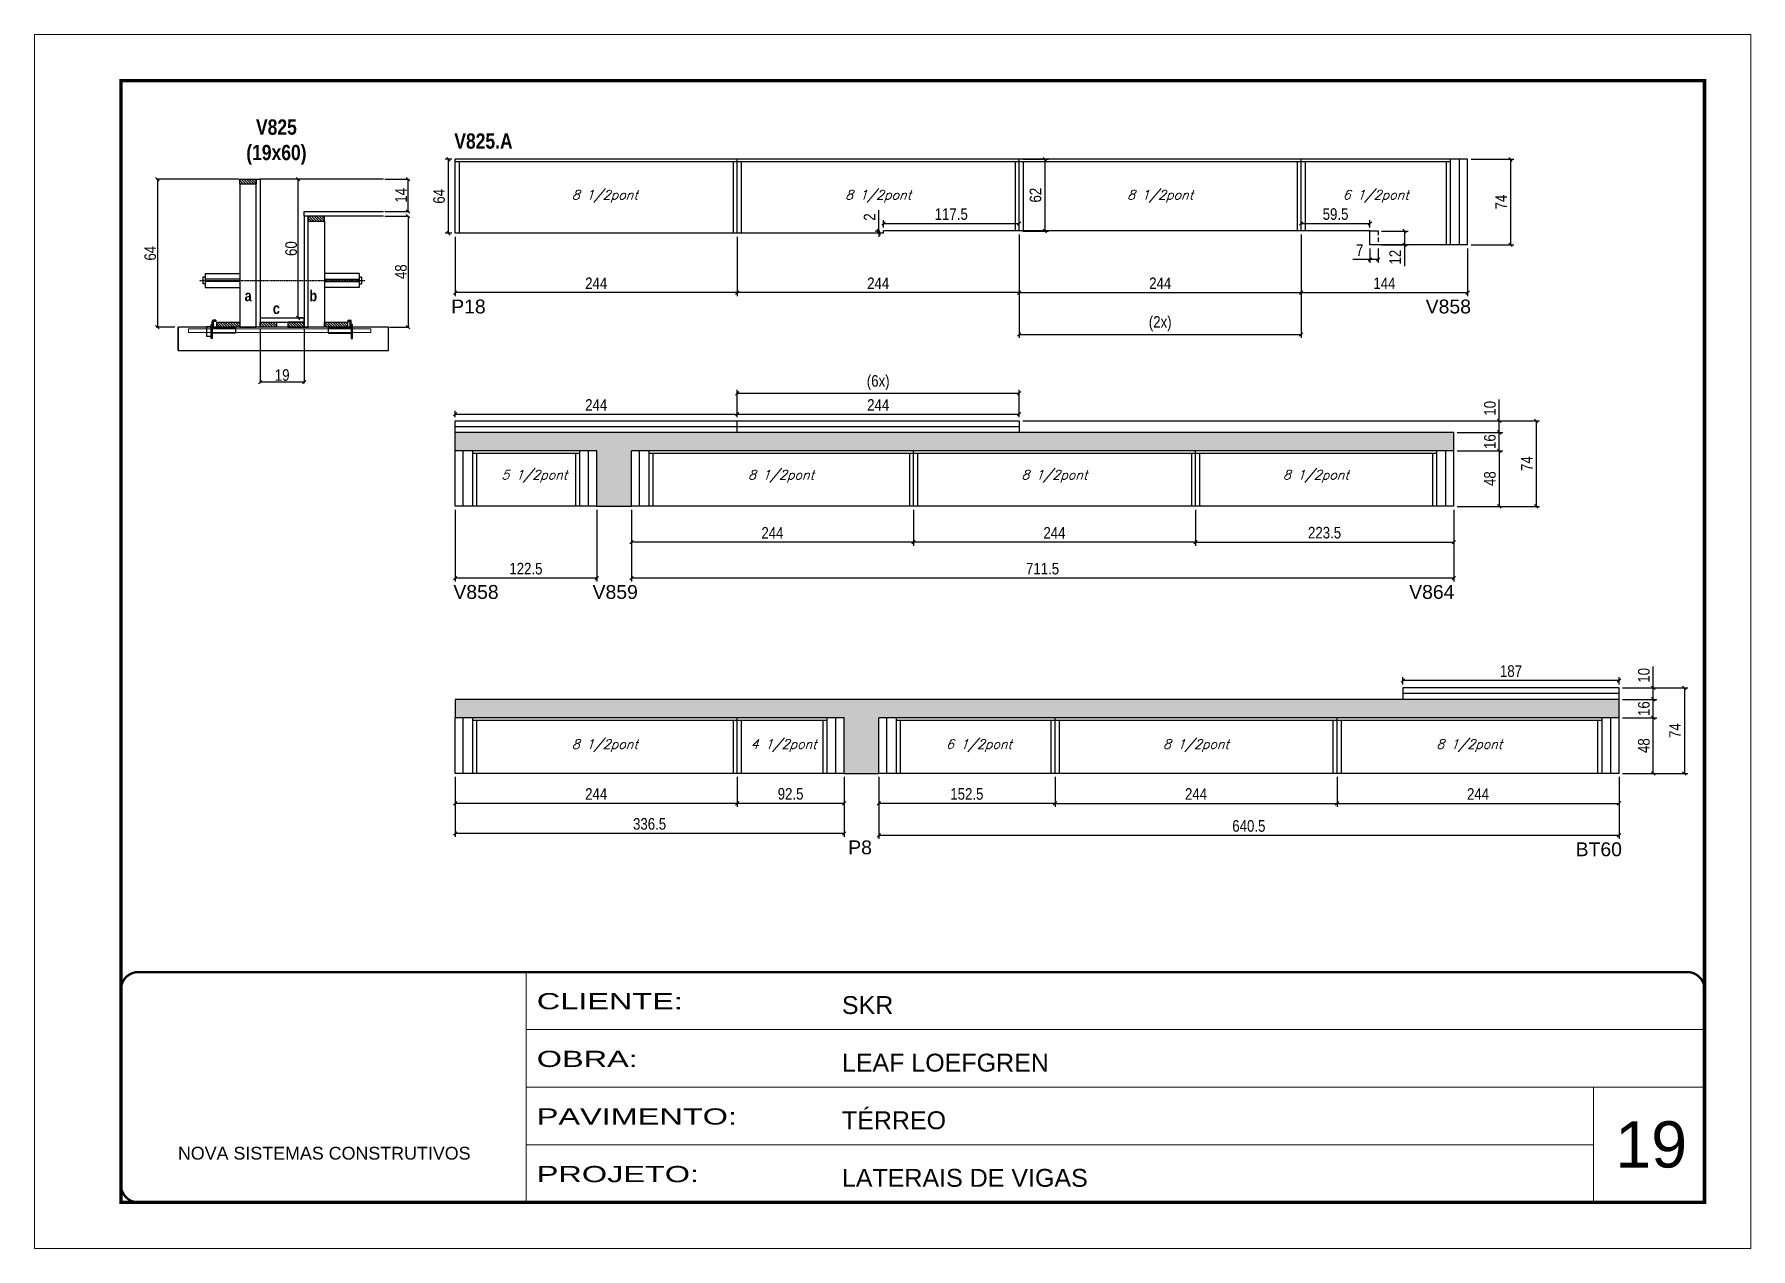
# Model space of a CAD drawing. Extents: x 3309 to 9590, y -2522 to 14608.
# Drawn here: x 6493 to 7978, y 8964 to 10014 of the extents above; entities that cross this region are included whole.
import ezdxf

# ---------------------------------------------------------------- set-up
doc = ezdxf.new("R2010")
doc.units = 0
for name, pattern in [('CONTINUO', [0]), ('DASHED', [0.75, 0.5, -0.25]), ('HIDDEN', [0.375, 0.25, -0.125])]:
    doc.linetypes.add(name, pattern=pattern)
for name, color, linetype in [('5', 5, 'Continuous'), ('barrote', 251, 'Continuous'), ('COTA', 241, 'Continuous'), ('detalhes', 4, 'Continuous'), ('NOMENCLATURA', 7, 'Continuous'), ('Painéis', 200, 'Continuous'), ('presilha', 1, 'Continuous'), ('SARR_2.2x10', 60, 'Continuous'), ('SARR_2.2x7', 40, 'Continuous'), ('SARR_3.5x7', 81, 'Continuous'), ('TENSOR', 3, 'Continuous'), ('texto', 7, 'Continuous')]:
    doc.layers.add(name, color=color, linetype=linetype)
for name, color, linetype, lineweight in [('CARIMBO', 255, 'Continuous', 9), ('CONCRETO', 251, 'Continuous', 25), ('Folhas', 255, 'Continuous', 9), ('SARRAFO DE PRESSAO', 251, 'DASHED', 9), ('SCO-___-LAJ', 2, 'Continuous', 0)]:
    doc.layers.add(name, color=color, linetype=linetype, lineweight=lineweight)
doc.styles.add('ARIAL', font='arial.ttf')
doc.styles.add('COTA TECNICA', font='techl___.ttf', dxfattribs={"height": 10})
doc.styles.add('COTA TECNICA 2X', font='techl___.ttf', dxfattribs={"height": 10})
doc.styles.add('Romans', font='romans.shx')
doc.styles.get("Standard").update_dxf_attribs({"font": 'arial.ttf'})
doc.styles.add('TECNICA', font='techb___.ttf', dxfattribs={"height": 10})
doc.styles.add('Tecnologia', font='')
doc.styles.get('Tecnologia').set_extended_font_data('Forgotten Futurist')
doc.dimstyles.new('PAINEL', dxfattribs={"dimtxt": 10, "dimasz": 3, "dimexe": 3, "dimexo": 3, "dimgap": 3, "dimtad": 1, "dimdec": 1, "dimzin": 12, "dimdsep": 46, "dimtxsty": 'COTA TECNICA', "dimblk1": 'OBLIQUE', "dimblk2": 'OBLIQUE', "dimsah": 1, "dimcen": 0.9, "dimclrd": 4, "dimclre": 4, "dimclrt": 240, "dimadec": 1, "dimazin": 3, "dimtfac": 1, "dimtdec": 1, "dimtmove": 0, "dimatfit": 3, "dimfxl": 1, "dimtolj": 1, "dimtzin": 12, "dimarcsym": 0})
doc.dimstyles.new('SECAO', dxfattribs={"dimscale": 0.333333, "dimtxt": 5, "dimasz": 9, "dimexe": 3, "dimexo": 3, "dimgap": 3, "dimtad": 1, "dimdec": 1, "dimlfac": 0.5, "dimzin": 12, "dimdsep": 46, "dimtxsty": 'COTA TECNICA 2X', "dimblk1": 'OBLIQUE', "dimblk2": 'OBLIQUE', "dimsah": 1, "dimcen": 0.9, "dimclrd": 4, "dimclre": 4, "dimclrt": 240, "dimadec": 1, "dimazin": 3, "dimtfac": 1, "dimtdec": 1, "dimtmove": 0, "dimatfit": 3, "dimfxl": 1, "dimtolj": 1, "dimtzin": 12, "dimarcsym": 0})
pattern_1 = [(135, (39923.8485, -113751.8887), (-1.122532015, -1.122532015), [])]

msp = doc.modelspace()

# ---------------------------------------------------------------- texts
at = {"layer": '5', "linetype": 'Continuous'}
for s, rotation, p in [('P18', 359.99996, (6853.57, 9772.22, 0)), ('V858', 0.00004, (7696.71, 9772.22, 0)), ('V858', 359.99996, (6855.45, 9525.39, 0)), ('V859', 0.00004, (6975.9, 9525.39, 0)), ('V864', 0.00004, (7682.4, 9525.39, 0)), ('P8', 359.99996, (7197.06, 9304.55, 0)), ('BT60', 0.00004, (7826.43, 9302.9, 0))]:
    msp.add_text(s, height=12, rotation=rotation, dxfattribs=at).set_placement(p)
at = {"layer": 'CARIMBO', "style": 'ARIAL'}
msp.add_text('19', height=40, dxfattribs=at).set_placement((7860.73, 9033.7))
at = {"layer": 'detalhes', "style": 'TECNICA'}
for s, p in [('a', (6674.84, 9782.72)), ('b', (6730.81, 9782.71)), ('c', (6699.2, 9771.75))]:
    msp.add_text(s, height=9.6, dxfattribs=at).set_placement(p)
at = {"layer": 'NOMENCLATURA', "style": 'TECNICA'}
msp.add_text('V825.A', height=13.2, dxfattribs=at).set_placement((6856.26, 9914.7, 0))
at = {"layer": 'NOMENCLATURA', "insert": (6702.31, 9939.98), "char_height": 13.2, "attachment_point": 2, "style": 'TECNICA'}
msp.add_mtext_dynamic_manual_height_columns('V825\\P(19x60)', width=300.2766, gutter_width=1, heights=[0], dxfattribs=at)
at = {"layer": 'texto', "color": 2, "char_height": 8, "attachment_point": 5, "style": 'Romans'}
for s, insert in [('{\\Q19;\\C256;8 1/2pont}', (6986.48, 9873.52, 0)), ('{\\Q19;\\C256;8 1/2pont}', (7222.98, 9873.52, 0)), ('{\\Q19;\\C256;8 1/2pont}', (7466.98, 9873.52, 0)), ('{\\Q19;\\C256;6 1/2pont}', (7653.48, 9873.52, 0)), ('{\\Q19;\\C256;5 1/2pont}', (6925.48, 9631.45, 0)), ('{\\Q19;\\C256;8 1/2pont}', (7138.98, 9631.45, 0)), ('{\\Q19;\\C256;8 1/2pont}', (7375.48, 9631.45, 0)), ('{\\Q19;\\C256;8 1/2pont}', (7601.73, 9631.45, 0)), ('{\\Q19;\\C256;8 1/2pont}', (6986.48, 9398.54, 0)), ('{\\Q19;\\C256;4 1/2pont}', (7141.23, 9398.54, 0)), ('{\\Q19;\\C256;6 1/2pont}', (7310.23, 9398.54, 0)), ('{\\Q19;\\C256;8 1/2pont}', (7497.98, 9398.54, 0)), ('{\\Q19;\\C256;8 1/2pont}', (7734.48, 9398.54, 0))]:
    msp.add_mtext(s, dxfattribs=dict(at, insert=insert))

# ---------------------------------------------------------------- blocks, each defined once
blk = doc.blocks.new('9999999999')
at = {"color": 30, "linetype": 'CONTINUO'}
for p, q in [((98564.6, 34230.2), (98564.6, 34429.4)), ((98564.6, 34379.6), (99584, 34379.6)), ((98564.6, 34329.8), (99488, 34329.8)), ((99584, 34329.8), (99488, 34329.8)), ((99488, 34329.8), (99488, 34230.2)), ((98564.6, 34280), (99488, 34280))]:
    blk.add_line(p, q, dxfattribs=at)
at = {"color": 30, "linetype": 'CONTINUO', "const_width": 2}
blk.add_lwpolyline([(99584, 34230.2), (99584, 34414.4, 0.414214), (99569, 34429.4), (98229, 34429.4, 0.414214), (98214, 34414.4), (98214, 34245.2, 0.414214), (98229, 34230.2), (99584, 34230.2)], format="xyb", dxfattribs=at)
at = {"layer": 'Folhas'}
blk.add_lwpolyline([(98139, 34190.2), (99624, 34190.2), (99624, 35240.2), (98139, 35240.2)], close=True, dxfattribs=at)
at = {"layer": 'Folhas', "color": 30, "const_width": 3}
blk.add_lwpolyline([(98214, 34230.2), (99584, 34230.2), (99584, 35200.2), (98214, 35200.2)], close=True, dxfattribs=at)
at = {"color": 7, "linetype": 'Continuous', "ltscale": 5, "style": 'ARIAL'}
for s, height, p in [('SKR', 15.48, (98837.7, 34393.1)), ('LEAF LOEFGREN', 15.483, (98837.7, 34343.3)), ('TÉRREO', 15.48, (98837.7, 34293.5)), ('NOVA SISTEMAS CONSTRUTIVOS', 11.059, (98263.2, 34267.2)), ('LATERAIS DE VIGAS', 15.483, (98837.7, 34243.7))]:
    blk.add_text(s, height=height, dxfattribs=at).set_placement(p)
at = {"layer": 'Folhas', "color": 7, "style": 'Tecnologia', "width": 1.5}
for s, p in [('CLIENTE:', (98573.7, 34397.2)), ('OBRA:', (98573.7, 34347.3)), ('PAVIMENTO:', (98573.7, 34297.5)), ('PROJETO:', (98573.7, 34247.7))]:
    blk.add_text(s, height=14, dxfattribs=at).set_placement(p)
blk = doc.blocks.new('_Oblique')
at = {"color": 0, "linetype": 'ByBlock', "lineweight": -2}
blk.add_line((-0.5, -0.5), (0.5, 0.5), dxfattribs=at)
blk = doc.blocks.new('*D1957')
at = {"layer": 'COTA', "color": 4, "linetype": 'ByBlock', "lineweight": -2, "transparency": 16777216}
for p, q in [((7101, 9838.5), (7101, 9787.2)), ((7345, 9840.5), (7345, 9787.2)), ((7345, 9790.2), (7101, 9790.2))]:
    blk.add_line(p, q, dxfattribs=at)
at = {"layer": 'Defpoints', "color": 0, "linetype": 'ByBlock', "transparency": 16777216}
for p in [(7101, 9841.5), (7345, 9843.5), (7101, 9790.2)]:
    blk.add_point(p, dxfattribs=at)
at = {"layer": 'COTA', "color": 4, "linetype": 'ByBlock', "lineweight": -2, "transparency": 16777216, "xscale": 3, "yscale": 3, "zscale": 3, "rotation": 180}
blk.add_blockref('_Oblique', (7101, 9790.2), dxfattribs=at)
at = {"layer": 'COTA', "color": 4, "linetype": 'ByBlock', "lineweight": -2, "transparency": 16777216, "xscale": 3, "yscale": 3, "zscale": 3}
blk.add_blockref('_Oblique', (7345, 9790.2), dxfattribs=at)
at = {"layer": 'COTA', "color": 240, "linetype": 'ByBlock', "transparency": 16777216, "insert": (7223, 9798.3), "char_height": 10, "attachment_point": 5, "style": 'COTA TECNICA'}
blk.add_mtext('\\A1;244', dxfattribs=at)
blk = doc.blocks.new('*D1958')
at = {"layer": 'COTA', "color": 4, "linetype": 'ByBlock', "lineweight": -2, "transparency": 16777216}
for p, q in [((6857, 9838.5), (6857, 9787.2)), ((7101, 9838.5), (7101, 9787.2)), ((7101, 9790.2), (6857, 9790.2))]:
    blk.add_line(p, q, dxfattribs=at)
at = {"layer": 'Defpoints', "color": 0, "linetype": 'ByBlock', "transparency": 16777216}
for p in [(6857, 9841.5), (7101, 9841.5), (6857, 9790.2)]:
    blk.add_point(p, dxfattribs=at)
at = {"layer": 'COTA', "color": 4, "linetype": 'ByBlock', "lineweight": -2, "transparency": 16777216, "xscale": 3, "yscale": 3, "zscale": 3, "rotation": 180}
blk.add_blockref('_Oblique', (6857, 9790.2), dxfattribs=at)
at = {"layer": 'COTA', "color": 4, "linetype": 'ByBlock', "lineweight": -2, "transparency": 16777216, "xscale": 3, "yscale": 3, "zscale": 3}
blk.add_blockref('_Oblique', (7101, 9790.2), dxfattribs=at)
at = {"layer": 'COTA', "color": 240, "linetype": 'ByBlock', "transparency": 16777216, "insert": (6979, 9798.3), "char_height": 10, "attachment_point": 5, "style": 'COTA TECNICA'}
blk.add_mtext('\\A1;244', dxfattribs=at)
blk = doc.blocks.new('*D1959')
at = {"layer": 'COTA', "color": 4, "lineweight": -2, "transparency": 16777216}
for p, q in [((7736, 9905.5), (7773, 9905.5)), ((7770, 9905.5), (7770, 9831.5)), ((7736, 9831.5), (7773, 9831.5))]:
    blk.add_line(p, q, dxfattribs=at)
at = {"layer": 'Defpoints', "color": 0, "transparency": 16777216}
for p in [(7733, 9905.5, 0), (7733, 9831.5, 0), (7770, 9831.5)]:
    blk.add_point(p, dxfattribs=at)
at = {"layer": 'COTA', "color": 4, "lineweight": -2, "transparency": 16777216, "xscale": 3, "yscale": 3, "zscale": 3}
for p, rotation in [((7770, 9905.5), 90), ((7770, 9831.5), 270)]:
    blk.add_blockref('_Oblique', p, dxfattribs=dict(at, rotation=rotation))
at = {"layer": 'COTA', "color": 240, "transparency": 16777216, "insert": (7761.9, 9868.5), "char_height": 10, "attachment_point": 5, "rotation": 90, "style": 'COTA TECNICA'}
blk.add_mtext('\\A1;74', dxfattribs=at)
blk = doc.blocks.new('*D1974')
at = {"layer": 'COTA', "color": 4, "lineweight": -2, "transparency": 16777216}
for p, q in [((6688.3, 9759.3), (6688.3, 9711.8)), ((6726.3, 9759.3), (6726.3, 9711.8)), ((6726.3, 9712.8), (6688.3, 9712.8))]:
    blk.add_line(p, q, dxfattribs=at)
at = {"layer": 'Defpoints', "color": 0, "transparency": 16777216}
for p in [(6688.3, 9760.3), (6726.3, 9760.3), (6688.3, 9712.8)]:
    blk.add_point(p, dxfattribs=at)
at = {"layer": 'COTA', "color": 4, "lineweight": -2, "transparency": 16777216, "xscale": 3, "yscale": 3, "zscale": 3, "rotation": 180}
blk.add_blockref('_Oblique', (6688.3, 9712.8), dxfattribs=at)
at = {"layer": 'COTA', "color": 4, "lineweight": -2, "transparency": 16777216, "xscale": 3, "yscale": 3, "zscale": 3}
blk.add_blockref('_Oblique', (6726.3, 9712.8), dxfattribs=at)
at = {"layer": 'COTA', "color": 240, "transparency": 16777216, "insert": (6707.3, 9718.9), "char_height": 10, "attachment_point": 5, "style": 'COTA TECNICA 2X'}
blk.add_mtext('\\A1;19', dxfattribs=at)
blk = doc.blocks.new('PRESILHA METÁLICA 1')
at = {"layer": 'presilha'}
for p, q in [((0, 13), (6, 13)), ((0, 13), (0, 0)), ((6, 0), (0, 0)), ((6, 15.5), (7.5, 15.5)), ((6, -2.5), (6, 15.5)), ((6, 13), (6, 0)), ((7.5, 10.6), (7.5, 19.9)), ((7.5, 15.5), (7.5, -2.5)), ((37.5, 4.1), (7.5, 4.1)), ((12, 21), (8.6, 21)), ((9, 11.6), (9, 18.9)), ((12, 19.5), (9.6, 19.5)), ((37.5, 11), (9.6, 11)), ((12, 21), (12, 19.5)), ((37.5, 11), (37.5, 4.1)), ((7.5, -2.5), (6, -2.5))]:
    blk.add_line(p, q, dxfattribs=at)
for centre, radius, start, end in [((8.6, 19.9), 1.14, 90, 180), ((9.6, 18.9), 0.57, 90, 180), ((9.6, 11.6), 0.57, 180, 270)]:
    blk.add_arc(centre, radius, start, end, dxfattribs=at)
blk = doc.blocks.new('PRESILHA METÁLICA 2')
at = {"layer": 'presilha'}
for p, q in [((-5.2, 23.5), (-5.2, 22)), ((-5.2, 23.5), (-1.9, 23.5)), ((-0.8, 14.6), (-0.8, 22.4)), ((-30.8, 13.5), (-30.8, 6.6)), ((-30.8, 13.5), (-2.8, 13.5)), ((-30.8, 6.6), (-0.8, 6.6)), ((-5.2, 22), (-2.8, 22)), ((-2.2, 14.1), (-2.2, 21.4)), ((0.8, 18), (-0.8, 18)), ((-0.8, 18), (-0.8, 0)), ((-0.8, 0), (0.8, 0)), ((0.8, 0), (0.8, 18))]:
    blk.add_line(p, q, dxfattribs=at)
for centre, radius, start, end in [((-1.9, 22.4), 1.14, 0, 90), ((-2.8, 21.4), 0.57, 0, 90), ((-2.8, 14.1), 0.57, 270, 0)]:
    blk.add_arc(centre, radius, start, end, dxfattribs=at)
blk = doc.blocks.new('*D1970')
at = {"layer": 'COTA', "color": 4, "lineweight": -2, "transparency": 16777216}
for p, q in [((6669.7, 9888.3), (6598.3, 9888.3)), ((6599.3, 9888.3), (6599.3, 9760.3)), ((6614.5, 9760.3), (6598.3, 9760.3))]:
    blk.add_line(p, q, dxfattribs=at)
at = {"layer": 'Defpoints', "color": 0, "transparency": 16777216}
for p in [(6670.7, 9888.3), (6599.3, 9760.3), (6615.5, 9760.3)]:
    blk.add_point(p, dxfattribs=at)
at = {"layer": 'COTA', "color": 4, "lineweight": -2, "transparency": 16777216, "xscale": 3, "yscale": 3, "zscale": 3}
for p, rotation in [((6599.3, 9888.3), 90), ((6599.3, 9760.3), 270)]:
    blk.add_blockref('_Oblique', p, dxfattribs=dict(at, rotation=rotation))
at = {"layer": 'COTA', "color": 240, "transparency": 16777216, "insert": (6593.2, 9824.3), "char_height": 10, "attachment_point": 5, "rotation": 90, "style": 'COTA TECNICA 2X'}
blk.add_mtext('\\A1;64', dxfattribs=at)
blk = doc.blocks.new('*D1971')
at = {"layer": 'COTA', "color": 4, "lineweight": -2, "transparency": 16777216}
for p, q in [((6796, 9856.3), (6817.2, 9856.3)), ((6816.2, 9856.3), (6816.2, 9760.3)), ((6800.1, 9760.3), (6817.2, 9760.3))]:
    blk.add_line(p, q, dxfattribs=at)
at = {"layer": 'Defpoints', "color": 0, "transparency": 16777216}
for p in [(6795, 9856.3), (6799.1, 9760.3), (6816.2, 9760.3)]:
    blk.add_point(p, dxfattribs=at)
at = {"layer": 'COTA', "color": 4, "lineweight": -2, "transparency": 16777216, "xscale": 3, "yscale": 3, "zscale": 3}
for p, rotation in [((6816.2, 9856.3), 90), ((6816.2, 9760.3), 270)]:
    blk.add_blockref('_Oblique', p, dxfattribs=dict(at, rotation=rotation))
at = {"layer": 'COTA', "color": 240, "transparency": 16777216, "insert": (6810.1, 9808.3), "char_height": 10, "attachment_point": 5, "rotation": 90, "style": 'COTA TECNICA 2X'}
blk.add_mtext('\\A1;48', dxfattribs=at)
blk = doc.blocks.new('*D1972')
at = {"layer": 'COTA', "color": 4, "lineweight": -2, "transparency": 16777216}
for p, q in [((6725.3, 9888.3), (6720.2, 9888.3)), ((6721.2, 9768.3), (6721.2, 9888.3)), ((6725.3, 9768.3), (6720.2, 9768.3))]:
    blk.add_line(p, q, dxfattribs=at)
at = {"layer": 'Defpoints', "color": 0, "transparency": 16777216}
for p in [(6721.2, 9888.3), (6726.3, 9888.3), (6726.3, 9768.3)]:
    blk.add_point(p, dxfattribs=at)
at = {"layer": 'COTA', "color": 4, "lineweight": -2, "transparency": 16777216, "xscale": 3, "yscale": 3, "zscale": 3}
for p, rotation in [((6721.2, 9888.3), 90), ((6721.2, 9768.3), 270)]:
    blk.add_blockref('_Oblique', p, dxfattribs=dict(at, rotation=rotation))
at = {"layer": 'COTA', "color": 240, "transparency": 16777216, "insert": (6715.1, 9828.3), "char_height": 10, "attachment_point": 5, "rotation": 90, "style": 'COTA TECNICA 2X'}
blk.add_mtext('\\A1;60', dxfattribs=at)
blk = doc.blocks.new('*D1973')
at = {"layer": 'COTA', "color": 4, "lineweight": -2, "transparency": 16777216}
for p, q in [((6796, 9888.3), (6817.2, 9888.3)), ((6816.2, 9860.3), (6816.2, 9888.3)), ((6796, 9860.3), (6817.2, 9860.3))]:
    blk.add_line(p, q, dxfattribs=at)
at = {"layer": 'Defpoints', "color": 0, "transparency": 16777216}
for p in [(6795, 9888.3), (6816.2, 9888.3), (6795, 9860.3)]:
    blk.add_point(p, dxfattribs=at)
at = {"layer": 'COTA', "color": 4, "lineweight": -2, "transparency": 16777216, "xscale": 3, "yscale": 3, "zscale": 3}
for p, rotation in [((6816.2, 9888.3), 90), ((6816.2, 9860.3), 270)]:
    blk.add_blockref('_Oblique', p, dxfattribs=dict(at, rotation=rotation))
at = {"layer": 'COTA', "color": 240, "transparency": 16777216, "insert": (6810.2, 9874.3), "char_height": 10, "attachment_point": 5, "rotation": 90, "style": 'COTA TECNICA 2X'}
blk.add_mtext('\\A1;14', dxfattribs=at)
blk = doc.blocks.new('*D1975')
at = {"layer": 'COTA', "color": 4, "lineweight": -2, "transparency": 16777216}
for p, q in [((7227.5, 9846.5), (7227.5, 9853)), ((7227.5, 9850), (7345, 9850)), ((7345, 9846.5), (7345, 9853))]:
    blk.add_line(p, q, dxfattribs=at)
at = {"layer": 'Defpoints', "color": 0, "transparency": 16777216}
for p in [(7345, 9850), (7227.5, 9843.5, 0), (7345, 9843.5, 0)]:
    blk.add_point(p, dxfattribs=at)
at = {"layer": 'COTA', "color": 4, "lineweight": -2, "transparency": 16777216, "xscale": 3, "yscale": 3, "zscale": 3, "rotation": 180}
blk.add_blockref('_Oblique', (7227.5, 9850), dxfattribs=at)
at = {"layer": 'COTA', "color": 4, "lineweight": -2, "transparency": 16777216, "xscale": 3, "yscale": 3, "zscale": 3}
blk.add_blockref('_Oblique', (7345, 9850), dxfattribs=at)
at = {"layer": 'COTA', "color": 240, "transparency": 16777216, "insert": (7286.2, 9858.1), "char_height": 10, "attachment_point": 5, "style": 'COTA TECNICA'}
blk.add_mtext('\\A1;117.5', dxfattribs=at)
blk = doc.blocks.new('*D1976')
at = {"layer": 'COTA', "color": 4, "lineweight": -2, "transparency": 16777216}
for p, q in [((7223.5, 9843.5), (7223.5, 9861.6)), ((7224.5, 9843.5), (7220.5, 9843.5)), ((7224.5, 9841.5), (7220.5, 9841.5)), ((7223.5, 9841.5), (7223.5, 9843.5)), ((7223.5, 9841.5), (7223.5, 9838.5))]:
    blk.add_line(p, q, dxfattribs=at)
at = {"layer": 'Defpoints', "color": 0, "transparency": 16777216}
for p in [(7223.5, 9843.5), (7227.5, 9843.5, 0), (7227.5, 9841.5, 0)]:
    blk.add_point(p, dxfattribs=at)
at = {"layer": 'COTA', "color": 4, "lineweight": -2, "transparency": 16777216, "xscale": 3, "yscale": 3, "zscale": 3}
for p, rotation in [((7223.5, 9843.5), 270), ((7223.5, 9841.5), 90)]:
    blk.add_blockref('_Oblique', p, dxfattribs=dict(at, rotation=rotation))
at = {"layer": 'COTA', "color": 240, "transparency": 16777216, "insert": (7215.5, 9855.6), "char_height": 10, "attachment_point": 5, "rotation": 90, "style": 'COTA TECNICA'}
blk.add_mtext('\\A1;2', dxfattribs=at)
blk = doc.blocks.new('*D1977')
at = {"layer": 'COTA', "color": 4, "lineweight": -2, "transparency": 16777216}
for p, q in [((7345, 9840.5), (7345, 9787.2)), ((7589, 9840.5), (7589, 9787.2)), ((7345, 9790.2), (7589, 9790.2))]:
    blk.add_line(p, q, dxfattribs=at)
at = {"layer": 'Defpoints', "color": 0, "transparency": 16777216}
for p in [(7345, 9843.5, 0), (7589, 9843.5, 0), (7589, 9790.2)]:
    blk.add_point(p, dxfattribs=at)
at = {"layer": 'COTA', "color": 4, "lineweight": -2, "transparency": 16777216, "xscale": 3, "yscale": 3, "zscale": 3, "rotation": 180}
blk.add_blockref('_Oblique', (7345, 9790.2), dxfattribs=at)
at = {"layer": 'COTA', "color": 4, "lineweight": -2, "transparency": 16777216, "xscale": 3, "yscale": 3, "zscale": 3}
blk.add_blockref('_Oblique', (7589, 9790.2), dxfattribs=at)
at = {"layer": 'COTA', "color": 240, "transparency": 16777216, "insert": (7467, 9798.3), "char_height": 10, "attachment_point": 5, "style": 'COTA TECNICA'}
blk.add_mtext('\\A1;244', dxfattribs=at)
blk = doc.blocks.new('*D1978')
at = {"layer": 'COTA', "color": 4, "lineweight": -2, "transparency": 16777216}
for p, q in [((7589, 9828.5), (7589, 9787.2)), ((7733, 9828.5), (7733, 9787.2)), ((7589, 9790.2), (7733, 9790.2))]:
    blk.add_line(p, q, dxfattribs=at)
at = {"layer": 'Defpoints', "color": 0, "transparency": 16777216}
for p in [(7589, 9831.5, 0), (7733, 9831.5, 0), (7733, 9790.2)]:
    blk.add_point(p, dxfattribs=at)
at = {"layer": 'COTA', "color": 4, "lineweight": -2, "transparency": 16777216, "xscale": 3, "yscale": 3, "zscale": 3, "rotation": 180}
blk.add_blockref('_Oblique', (7589, 9790.2), dxfattribs=at)
at = {"layer": 'COTA', "color": 4, "lineweight": -2, "transparency": 16777216, "xscale": 3, "yscale": 3, "zscale": 3}
blk.add_blockref('_Oblique', (7733, 9790.2), dxfattribs=at)
at = {"layer": 'COTA', "color": 240, "transparency": 16777216, "insert": (7661, 9798.3), "char_height": 10, "attachment_point": 5, "style": 'COTA TECNICA'}
blk.add_mtext('\\A1;144', dxfattribs=at)
blk = doc.blocks.new('*D1979')
at = {"layer": 'COTA', "color": 4, "lineweight": -2, "transparency": 16777216}
for p, q in [((7345, 9840.5), (7345, 9751.1)), ((7589, 9828.5), (7589, 9751.1)), ((7345, 9754.1), (7589, 9754.1))]:
    blk.add_line(p, q, dxfattribs=at)
at = {"layer": 'Defpoints', "color": 0, "transparency": 16777216}
for p in [(7345, 9843.5, 0), (7589, 9831.5, 0), (7589, 9754.1)]:
    blk.add_point(p, dxfattribs=at)
at = {"layer": 'COTA', "color": 4, "lineweight": -2, "transparency": 16777216, "xscale": 3, "yscale": 3, "zscale": 3, "rotation": 180}
blk.add_blockref('_Oblique', (7345, 9754.1), dxfattribs=at)
at = {"layer": 'COTA', "color": 4, "lineweight": -2, "transparency": 16777216, "xscale": 3, "yscale": 3, "zscale": 3}
blk.add_blockref('_Oblique', (7589, 9754.1), dxfattribs=at)
at = {"layer": 'COTA', "color": 240, "transparency": 16777216, "insert": (7467, 9763.4), "char_height": 10, "attachment_point": 5, "style": 'COTA TECNICA'}
blk.add_mtext('\\A1;(2x)', dxfattribs=at)
blk = doc.blocks.new('*D1980')
at = {"layer": 'COTA', "color": 4, "lineweight": -2, "transparency": 16777216}
for p, q in [((7589, 9846.5), (7589, 9853)), ((7589, 9850), (7648.5, 9850)), ((7648.5, 9846.5), (7648.5, 9853))]:
    blk.add_line(p, q, dxfattribs=at)
at = {"layer": 'Defpoints', "color": 0, "transparency": 16777216}
for p in [(7648.5, 9850), (7589, 9843.5, 0), (7648.5, 9843.5, 0)]:
    blk.add_point(p, dxfattribs=at)
at = {"layer": 'COTA', "color": 4, "lineweight": -2, "transparency": 16777216, "xscale": 3, "yscale": 3, "zscale": 3, "rotation": 180}
blk.add_blockref('_Oblique', (7589, 9850), dxfattribs=at)
at = {"layer": 'COTA', "color": 4, "lineweight": -2, "transparency": 16777216, "xscale": 3, "yscale": 3, "zscale": 3}
blk.add_blockref('_Oblique', (7648.5, 9850), dxfattribs=at)
at = {"layer": 'COTA', "color": 240, "transparency": 16777216, "insert": (7618.7, 9858.1), "char_height": 10, "attachment_point": 5, "style": 'COTA TECNICA'}
blk.add_mtext('\\A1;59.5', dxfattribs=at)
blk = doc.blocks.new('*D1981')
at = {"layer": 'COTA', "color": 4, "lineweight": -2, "transparency": 16777216}
for p, q in [((7648.5, 9818.9), (7633.7, 9818.9)), ((7648.5, 9828.5), (7648.5, 9815.9)), ((7655.5, 9818.9), (7648.5, 9818.9)), ((7655.5, 9828.5), (7655.5, 9815.9))]:
    blk.add_line(p, q, dxfattribs=at)
at = {"layer": 'Defpoints', "color": 0, "transparency": 16777216}
for p in [(7648.5, 9831.5, 0), (7655.5, 9831.5, 0), (7648.5, 9818.9)]:
    blk.add_point(p, dxfattribs=at)
at = {"layer": 'COTA', "color": 4, "lineweight": -2, "transparency": 16777216, "xscale": 3, "yscale": 3, "zscale": 3, "rotation": 180}
blk.add_blockref('_Oblique', (7648.5, 9818.9), dxfattribs=at)
at = {"layer": 'COTA', "color": 4, "lineweight": -2, "transparency": 16777216, "xscale": 3, "yscale": 3, "zscale": 3}
blk.add_blockref('_Oblique', (7655.5, 9818.9), dxfattribs=at)
at = {"layer": 'COTA', "color": 240, "transparency": 16777216, "insert": (7639.6, 9827), "char_height": 10, "attachment_point": 5, "style": 'COTA TECNICA'}
blk.add_mtext('\\A1;7', dxfattribs=at)
blk = doc.blocks.new('*D1982')
at = {"layer": 'COTA', "color": 4, "lineweight": -2, "transparency": 16777216}
for p, q in [((7658.5, 9843.5), (7681.4, 9843.5)), ((7658.5, 9831.5), (7681.4, 9831.5)), ((7678.4, 9843.5), (7678.4, 9831.5)), ((7678.4, 9831.5), (7678.4, 9813.2))]:
    blk.add_line(p, q, dxfattribs=at)
at = {"layer": 'Defpoints', "color": 0, "transparency": 16777216}
for p in [(7655.5, 9843.5, 0), (7655.5, 9831.5, 0), (7678.4, 9831.5)]:
    blk.add_point(p, dxfattribs=at)
at = {"layer": 'COTA', "color": 4, "lineweight": -2, "transparency": 16777216, "xscale": 3, "yscale": 3, "zscale": 3}
for p, rotation in [((7678.4, 9843.5), 90), ((7678.4, 9831.5), 270)]:
    blk.add_blockref('_Oblique', p, dxfattribs=dict(at, rotation=rotation))
at = {"layer": 'COTA', "color": 240, "transparency": 16777216, "insert": (7670.3, 9820.9), "char_height": 10, "attachment_point": 5, "rotation": 90, "style": 'COTA TECNICA'}
blk.add_mtext('\\A1;12', dxfattribs=at)
blk = doc.blocks.new('*D1983')
at = {"layer": 'COTA', "color": 4, "lineweight": -2, "transparency": 16777216}
for p, q in [((7348, 9905.5), (7370.2, 9905.5)), ((7367.2, 9905.5), (7367.2, 9843.5)), ((7348, 9843.5), (7370.2, 9843.5))]:
    blk.add_line(p, q, dxfattribs=at)
at = {"layer": 'Defpoints', "color": 0, "transparency": 16777216}
for p in [(7345, 9905.5, 0), (7345, 9843.5, 0), (7367.2, 9843.5)]:
    blk.add_point(p, dxfattribs=at)
at = {"layer": 'COTA', "color": 4, "lineweight": -2, "transparency": 16777216, "xscale": 3, "yscale": 3, "zscale": 3}
for p, rotation in [((7367.2, 9905.5), 90), ((7367.2, 9843.5), 270)]:
    blk.add_blockref('_Oblique', p, dxfattribs=dict(at, rotation=rotation))
at = {"layer": 'COTA', "color": 240, "transparency": 16777216, "insert": (7359.1, 9874.5), "char_height": 10, "attachment_point": 5, "rotation": 90, "style": 'COTA TECNICA'}
blk.add_mtext('\\A1;62', dxfattribs=at)
blk = doc.blocks.new('*D1984')
at = {"layer": 'COTA', "color": 4, "lineweight": -2, "transparency": 16777216}
for p, q in [((6854, 9905.5), (6848.2, 9905.5)), ((6851.2, 9841.5), (6851.2, 9905.5)), ((6854, 9841.5), (6848.2, 9841.5))]:
    blk.add_line(p, q, dxfattribs=at)
at = {"layer": 'Defpoints', "color": 0, "transparency": 16777216}
for p in [(6851.2, 9905.5), (6857, 9905.5, 0), (6857, 9841.5, 0)]:
    blk.add_point(p, dxfattribs=at)
at = {"layer": 'COTA', "color": 4, "lineweight": -2, "transparency": 16777216, "xscale": 3, "yscale": 3, "zscale": 3}
for p, rotation in [((6851.2, 9905.5), 90), ((6851.2, 9841.5), 270)]:
    blk.add_blockref('_Oblique', p, dxfattribs=dict(at, rotation=rotation))
at = {"layer": 'COTA', "color": 240, "transparency": 16777216, "insert": (6843.1, 9873.5), "char_height": 10, "attachment_point": 5, "rotation": 90, "style": 'COTA TECNICA'}
blk.add_mtext('\\A1;64', dxfattribs=at)
blk = doc.blocks.new('*D1985')
at = {"layer": 'COTA', "color": 4, "linetype": 'ByBlock', "lineweight": -2, "transparency": 16777216}
for p, q in [((6857, 9602.4), (6857, 9540.4)), ((6979.5, 9602.4), (6979.5, 9540.4)), ((6979.5, 9543.4), (6857, 9543.4))]:
    blk.add_line(p, q, dxfattribs=at)
at = {"layer": 'Defpoints', "color": 0, "linetype": 'ByBlock', "transparency": 16777216}
for p in [(6857, 9605.4), (6979.5, 9605.4), (6857, 9543.4)]:
    blk.add_point(p, dxfattribs=at)
at = {"layer": 'COTA', "color": 4, "linetype": 'ByBlock', "lineweight": -2, "transparency": 16777216, "xscale": 3, "yscale": 3, "zscale": 3, "rotation": 180}
blk.add_blockref('_Oblique', (6857, 9543.4), dxfattribs=at)
at = {"layer": 'COTA', "color": 4, "linetype": 'ByBlock', "lineweight": -2, "transparency": 16777216, "xscale": 3, "yscale": 3, "zscale": 3}
blk.add_blockref('_Oblique', (6979.5, 9543.4), dxfattribs=at)
at = {"layer": 'COTA', "color": 240, "linetype": 'ByBlock', "transparency": 16777216, "insert": (6918.2, 9551.5), "char_height": 10, "attachment_point": 5, "style": 'COTA TECNICA'}
blk.add_mtext('\\A1;122.5', dxfattribs=at)
blk = doc.blocks.new('*D1986')
at = {"layer": 'COTA', "color": 4, "linetype": 'ByBlock', "lineweight": -2, "transparency": 16777216}
for p, q in [((7253.5, 9602.4), (7253.5, 9571.4)), ((7497.5, 9602.4), (7497.5, 9571.4)), ((7497.5, 9574.4), (7253.5, 9574.4))]:
    blk.add_line(p, q, dxfattribs=at)
at = {"layer": 'Defpoints', "color": 0, "linetype": 'ByBlock', "transparency": 16777216}
for p in [(7253.5, 9605.4), (7497.5, 9605.4), (7253.5, 9574.4)]:
    blk.add_point(p, dxfattribs=at)
at = {"layer": 'COTA', "color": 4, "linetype": 'ByBlock', "lineweight": -2, "transparency": 16777216, "xscale": 3, "yscale": 3, "zscale": 3, "rotation": 180}
blk.add_blockref('_Oblique', (7253.5, 9574.4), dxfattribs=at)
at = {"layer": 'COTA', "color": 4, "linetype": 'ByBlock', "lineweight": -2, "transparency": 16777216, "xscale": 3, "yscale": 3, "zscale": 3}
blk.add_blockref('_Oblique', (7497.5, 9574.4), dxfattribs=at)
at = {"layer": 'COTA', "color": 240, "linetype": 'ByBlock', "transparency": 16777216, "insert": (7375.5, 9582.5), "char_height": 10, "attachment_point": 5, "style": 'COTA TECNICA'}
blk.add_mtext('\\A1;244', dxfattribs=at)
blk = doc.blocks.new('*D1987')
at = {"layer": 'COTA', "color": 4, "linetype": 'ByBlock', "lineweight": -2, "transparency": 16777216}
for p, q in [((7009.5, 9602.4), (7009.5, 9571.4)), ((7253.5, 9602.4), (7253.5, 9571.4)), ((7253.5, 9574.4), (7009.5, 9574.4))]:
    blk.add_line(p, q, dxfattribs=at)
at = {"layer": 'Defpoints', "color": 0, "linetype": 'ByBlock', "transparency": 16777216}
for p in [(7009.5, 9605.4), (7253.5, 9605.4), (7009.5, 9574.4)]:
    blk.add_point(p, dxfattribs=at)
at = {"layer": 'COTA', "color": 4, "linetype": 'ByBlock', "lineweight": -2, "transparency": 16777216, "xscale": 3, "yscale": 3, "zscale": 3, "rotation": 180}
blk.add_blockref('_Oblique', (7009.5, 9574.4), dxfattribs=at)
at = {"layer": 'COTA', "color": 4, "linetype": 'ByBlock', "lineweight": -2, "transparency": 16777216, "xscale": 3, "yscale": 3, "zscale": 3}
blk.add_blockref('_Oblique', (7253.5, 9574.4), dxfattribs=at)
at = {"layer": 'COTA', "color": 240, "linetype": 'ByBlock', "transparency": 16777216, "insert": (7131.5, 9582.5), "char_height": 10, "attachment_point": 5, "style": 'COTA TECNICA'}
blk.add_mtext('\\A1;244', dxfattribs=at)
blk = doc.blocks.new('*D1988')
at = {"layer": 'COTA', "color": 4, "linetype": 'ByBlock', "lineweight": -2, "transparency": 16777216}
for p, q in [((7009.5, 9602.4), (7009.5, 9540.4)), ((7721, 9602.4), (7721, 9540.4)), ((7721, 9543.4), (7009.5, 9543.4))]:
    blk.add_line(p, q, dxfattribs=at)
at = {"layer": 'Defpoints', "color": 0, "linetype": 'ByBlock', "transparency": 16777216}
for p in [(7009.5, 9605.4), (7721, 9605.4), (7009.5, 9543.4)]:
    blk.add_point(p, dxfattribs=at)
at = {"layer": 'COTA', "color": 4, "linetype": 'ByBlock', "lineweight": -2, "transparency": 16777216, "xscale": 3, "yscale": 3, "zscale": 3, "rotation": 180}
blk.add_blockref('_Oblique', (7009.5, 9543.4), dxfattribs=at)
at = {"layer": 'COTA', "color": 4, "linetype": 'ByBlock', "lineweight": -2, "transparency": 16777216, "xscale": 3, "yscale": 3, "zscale": 3}
blk.add_blockref('_Oblique', (7721, 9543.4), dxfattribs=at)
at = {"layer": 'COTA', "color": 240, "linetype": 'ByBlock', "transparency": 16777216, "insert": (7365.2, 9551.5), "char_height": 10, "attachment_point": 5, "style": 'COTA TECNICA'}
blk.add_mtext('\\A1;711.5', dxfattribs=at)
blk = doc.blocks.new('*D1989')
at = {"layer": 'COTA', "color": 4, "lineweight": -2, "transparency": 16777216}
for p, q in [((7497.5, 9602.4), (7497.5, 9571.4)), ((7721, 9602.4), (7721, 9571.4)), ((7497.5, 9574.4), (7721, 9574.4))]:
    blk.add_line(p, q, dxfattribs=at)
at = {"layer": 'Defpoints', "color": 0, "transparency": 16777216}
for p in [(7497.5, 9605.4, 0), (7721, 9605.4, 0), (7721, 9574.4)]:
    blk.add_point(p, dxfattribs=at)
at = {"layer": 'COTA', "color": 4, "lineweight": -2, "transparency": 16777216, "xscale": 3, "yscale": 3, "zscale": 3, "rotation": 180}
blk.add_blockref('_Oblique', (7497.5, 9574.4), dxfattribs=at)
at = {"layer": 'COTA', "color": 4, "lineweight": -2, "transparency": 16777216, "xscale": 3, "yscale": 3, "zscale": 3}
blk.add_blockref('_Oblique', (7721, 9574.4), dxfattribs=at)
at = {"layer": 'COTA', "color": 240, "transparency": 16777216, "insert": (7609.2, 9582.6), "char_height": 10, "attachment_point": 5, "style": 'COTA TECNICA'}
blk.add_mtext('\\A1;223.5', dxfattribs=at)
blk = doc.blocks.new('*D1990')
at = {"layer": 'COTA', "color": 4, "lineweight": -2, "transparency": 16777216}
for p, q in [((7724, 9653.4), (7763.4, 9653.4)), ((7760.4, 9653.4), (7760.4, 9605.4)), ((7724, 9605.4), (7763.4, 9605.4))]:
    blk.add_line(p, q, dxfattribs=at)
at = {"layer": 'Defpoints', "color": 0, "transparency": 16777216}
for p in [(7721, 9653.4, 0), (7721, 9605.4, 0), (7760.4, 9605.4)]:
    blk.add_point(p, dxfattribs=at)
at = {"layer": 'COTA', "color": 4, "lineweight": -2, "transparency": 16777216, "xscale": 3, "yscale": 3, "zscale": 3}
for p, rotation in [((7760.4, 9653.4), 90), ((7760.4, 9605.4), 270)]:
    blk.add_blockref('_Oblique', p, dxfattribs=dict(at, rotation=rotation))
at = {"layer": 'COTA', "color": 240, "transparency": 16777216, "insert": (7752.3, 9629.4), "char_height": 10, "attachment_point": 5, "rotation": 90, "style": 'COTA TECNICA'}
blk.add_mtext('\\A1;48', dxfattribs=at)
blk = doc.blocks.new('*D1991')
at = {"layer": 'COTA', "color": 4, "lineweight": -2, "transparency": 16777216}
for p, q in [((7724, 9669.4), (7763.4, 9669.4)), ((7760.4, 9653.4), (7760.4, 9669.4)), ((7724, 9653.4), (7763.4, 9653.4))]:
    blk.add_line(p, q, dxfattribs=at)
at = {"layer": 'Defpoints', "color": 0, "transparency": 16777216}
for p in [(7721, 9669.4, 0), (7760.4, 9669.4), (7721, 9653.4, 0)]:
    blk.add_point(p, dxfattribs=at)
at = {"layer": 'COTA', "color": 4, "lineweight": -2, "transparency": 16777216, "xscale": 3, "yscale": 3, "zscale": 3}
for p, rotation in [((7760.4, 9669.4), 90), ((7760.4, 9653.4), 270)]:
    blk.add_blockref('_Oblique', p, dxfattribs=dict(at, rotation=rotation))
at = {"layer": 'COTA', "color": 240, "transparency": 16777216, "insert": (7752.3, 9661.4), "char_height": 10, "attachment_point": 5, "rotation": 90, "style": 'COTA TECNICA'}
blk.add_mtext('\\A1;16', dxfattribs=at)
blk = doc.blocks.new('*D1992')
at = {"layer": 'COTA', "color": 4, "lineweight": -2, "transparency": 16777216}
for p, q in [((7348, 9679.4), (7795.3, 9679.4)), ((7792.3, 9679.4), (7792.3, 9605.4)), ((7724, 9605.4), (7795.3, 9605.4))]:
    blk.add_line(p, q, dxfattribs=at)
at = {"layer": 'Defpoints', "color": 0, "transparency": 16777216}
for p in [(7345, 9679.4, 0), (7721, 9605.4, 0), (7792.3, 9605.4)]:
    blk.add_point(p, dxfattribs=at)
at = {"layer": 'COTA', "color": 4, "lineweight": -2, "transparency": 16777216, "xscale": 3, "yscale": 3, "zscale": 3}
for p, rotation in [((7792.3, 9679.4), 90), ((7792.3, 9605.4), 270)]:
    blk.add_blockref('_Oblique', p, dxfattribs=dict(at, rotation=rotation))
at = {"layer": 'COTA', "color": 240, "transparency": 16777216, "insert": (7784.2, 9642.4), "char_height": 10, "attachment_point": 5, "rotation": 90, "style": 'COTA TECNICA'}
blk.add_mtext('\\A1;74', dxfattribs=at)
blk = doc.blocks.new('*D1993')
at = {"layer": 'COTA', "color": 4, "linetype": 'ByBlock', "lineweight": -2, "transparency": 16777216}
for p, q in [((7101, 9371.5), (7101, 9345.6)), ((7193.5, 9371.5), (7193.5, 9345.6)), ((7193.5, 9348.6), (7101, 9348.6))]:
    blk.add_line(p, q, dxfattribs=at)
at = {"layer": 'Defpoints', "color": 0, "linetype": 'ByBlock', "transparency": 16777216}
for p in [(7101, 9374.5), (7193.5, 9374.5), (7101, 9348.6)]:
    blk.add_point(p, dxfattribs=at)
at = {"layer": 'COTA', "color": 4, "linetype": 'ByBlock', "lineweight": -2, "transparency": 16777216, "xscale": 3, "yscale": 3, "zscale": 3, "rotation": 180}
blk.add_blockref('_Oblique', (7101, 9348.6), dxfattribs=at)
at = {"layer": 'COTA', "color": 4, "linetype": 'ByBlock', "lineweight": -2, "transparency": 16777216, "xscale": 3, "yscale": 3, "zscale": 3}
blk.add_blockref('_Oblique', (7193.5, 9348.6), dxfattribs=at)
at = {"layer": 'COTA', "color": 240, "linetype": 'ByBlock', "transparency": 16777216, "insert": (7147.2, 9356.8), "char_height": 10, "attachment_point": 5, "style": 'COTA TECNICA'}
blk.add_mtext('\\A1;92.5', dxfattribs=at)
blk = doc.blocks.new('*D1994')
at = {"layer": 'COTA', "color": 4, "linetype": 'ByBlock', "lineweight": -2, "transparency": 16777216}
for p, q in [((6857, 9371.5), (6857, 9345.6)), ((7101, 9371.5), (7101, 9345.6)), ((7101, 9348.6), (6857, 9348.6))]:
    blk.add_line(p, q, dxfattribs=at)
at = {"layer": 'Defpoints', "color": 0, "linetype": 'ByBlock', "transparency": 16777216}
for p in [(6857, 9374.5), (7101, 9374.5), (6857, 9348.6)]:
    blk.add_point(p, dxfattribs=at)
at = {"layer": 'COTA', "color": 4, "linetype": 'ByBlock', "lineweight": -2, "transparency": 16777216, "xscale": 3, "yscale": 3, "zscale": 3, "rotation": 180}
blk.add_blockref('_Oblique', (6857, 9348.6), dxfattribs=at)
at = {"layer": 'COTA', "color": 4, "linetype": 'ByBlock', "lineweight": -2, "transparency": 16777216, "xscale": 3, "yscale": 3, "zscale": 3}
blk.add_blockref('_Oblique', (7101, 9348.6), dxfattribs=at)
at = {"layer": 'COTA', "color": 240, "linetype": 'ByBlock', "transparency": 16777216, "insert": (6979, 9356.7), "char_height": 10, "attachment_point": 5, "style": 'COTA TECNICA'}
blk.add_mtext('\\A1;244', dxfattribs=at)
blk = doc.blocks.new('*D1998')
at = {"layer": 'COTA', "color": 4, "linetype": 'ByBlock', "lineweight": -2, "transparency": 16777216}
for p, q in [((6857, 9371.5), (6857, 9319.6)), ((7193.5, 9371.5), (7193.5, 9319.6)), ((7193.5, 9322.6), (6857, 9322.6))]:
    blk.add_line(p, q, dxfattribs=at)
at = {"layer": 'Defpoints', "color": 0, "linetype": 'ByBlock', "transparency": 16777216}
for p in [(6857, 9374.5), (7193.5, 9374.5), (6857, 9322.6)]:
    blk.add_point(p, dxfattribs=at)
at = {"layer": 'COTA', "color": 4, "linetype": 'ByBlock', "lineweight": -2, "transparency": 16777216, "xscale": 3, "yscale": 3, "zscale": 3, "rotation": 180}
blk.add_blockref('_Oblique', (6857, 9322.6), dxfattribs=at)
at = {"layer": 'COTA', "color": 4, "linetype": 'ByBlock', "lineweight": -2, "transparency": 16777216, "xscale": 3, "yscale": 3, "zscale": 3}
blk.add_blockref('_Oblique', (7193.5, 9322.6), dxfattribs=at)
at = {"layer": 'COTA', "color": 240, "linetype": 'ByBlock', "transparency": 16777216, "insert": (7025.2, 9330.8), "char_height": 10, "attachment_point": 5, "style": 'COTA TECNICA'}
blk.add_mtext('\\A1;336.5', dxfattribs=at)
blk = doc.blocks.new('*D1995')
at = {"layer": 'COTA', "color": 4, "linetype": 'ByBlock', "lineweight": -2, "transparency": 16777216}
for p, q in [((7223.5, 9371.5), (7223.5, 9345.6)), ((7376, 9371.5), (7376, 9345.6)), ((7376, 9348.6), (7223.5, 9348.6))]:
    blk.add_line(p, q, dxfattribs=at)
at = {"layer": 'Defpoints', "color": 0, "linetype": 'ByBlock', "transparency": 16777216}
for p in [(7223.5, 9374.5), (7376, 9374.5), (7223.5, 9348.6)]:
    blk.add_point(p, dxfattribs=at)
at = {"layer": 'COTA', "color": 4, "linetype": 'ByBlock', "lineweight": -2, "transparency": 16777216, "xscale": 3, "yscale": 3, "zscale": 3, "rotation": 180}
blk.add_blockref('_Oblique', (7223.5, 9348.6), dxfattribs=at)
at = {"layer": 'COTA', "color": 4, "linetype": 'ByBlock', "lineweight": -2, "transparency": 16777216, "xscale": 3, "yscale": 3, "zscale": 3}
blk.add_blockref('_Oblique', (7376, 9348.6), dxfattribs=at)
at = {"layer": 'COTA', "color": 240, "linetype": 'ByBlock', "transparency": 16777216, "insert": (7299.7, 9356.7), "char_height": 10, "attachment_point": 5, "style": 'COTA TECNICA'}
blk.add_mtext('\\A1;152.5', dxfattribs=at)
blk = doc.blocks.new('*D1999')
at = {"layer": 'COTA', "color": 4, "linetype": 'ByBlock', "lineweight": -2, "transparency": 16777216}
for p, q in [((7223.5, 9371.5), (7223.5, 9317.9)), ((7864, 9371.5), (7864, 9317.9)), ((7864, 9320.9), (7223.5, 9320.9))]:
    blk.add_line(p, q, dxfattribs=at)
at = {"layer": 'Defpoints', "color": 0, "linetype": 'ByBlock', "transparency": 16777216}
for p in [(7223.5, 9374.5), (7864, 9374.5), (7223.5, 9320.9)]:
    blk.add_point(p, dxfattribs=at)
at = {"layer": 'COTA', "color": 4, "linetype": 'ByBlock', "lineweight": -2, "transparency": 16777216, "xscale": 3, "yscale": 3, "zscale": 3, "rotation": 180}
blk.add_blockref('_Oblique', (7223.5, 9320.9), dxfattribs=at)
at = {"layer": 'COTA', "color": 4, "linetype": 'ByBlock', "lineweight": -2, "transparency": 16777216, "xscale": 3, "yscale": 3, "zscale": 3}
blk.add_blockref('_Oblique', (7864, 9320.9), dxfattribs=at)
at = {"layer": 'COTA', "color": 240, "linetype": 'ByBlock', "transparency": 16777216, "insert": (7543.7, 9329), "char_height": 10, "attachment_point": 5, "style": 'COTA TECNICA'}
blk.add_mtext('\\A1;640.5', dxfattribs=at)
blk = doc.blocks.new('*D2000')
at = {"layer": 'COTA', "color": 4, "lineweight": -2, "transparency": 16777216}
for p, q in [((7867, 9422.5), (7896.6, 9422.5)), ((7893.6, 9374.5), (7893.6, 9422.5)), ((7867, 9374.5), (7896.6, 9374.5))]:
    blk.add_line(p, q, dxfattribs=at)
at = {"layer": 'Defpoints', "color": 0, "transparency": 16777216}
for p in [(7864, 9422.5), (7893.6, 9422.5), (7864, 9374.5)]:
    blk.add_point(p, dxfattribs=at)
at = {"layer": 'COTA', "color": 4, "lineweight": -2, "transparency": 16777216, "xscale": 3, "yscale": 3, "zscale": 3}
for p, rotation in [((7893.6, 9422.5), 90), ((7893.6, 9374.5), 270)]:
    blk.add_blockref('_Oblique', p, dxfattribs=dict(at, rotation=rotation))
at = {"layer": 'COTA', "color": 240, "transparency": 16777216, "insert": (7885.5, 9398.5), "char_height": 10, "attachment_point": 5, "rotation": 90, "style": 'COTA TECNICA'}
blk.add_mtext('\\A1;48', dxfattribs=at)
blk = doc.blocks.new('*D1996')
at = {"layer": 'COTA', "color": 4, "lineweight": -2, "transparency": 16777216}
for p, q in [((7376, 9371.5), (7376, 9345.6)), ((7620, 9371.5), (7620, 9345.6)), ((7376, 9348.6), (7620, 9348.6))]:
    blk.add_line(p, q, dxfattribs=at)
at = {"layer": 'Defpoints', "color": 0, "transparency": 16777216}
for p in [(7376, 9374.5, 0), (7620, 9374.5, 0), (7620, 9348.6)]:
    blk.add_point(p, dxfattribs=at)
at = {"layer": 'COTA', "color": 4, "lineweight": -2, "transparency": 16777216, "xscale": 3, "yscale": 3, "zscale": 3, "rotation": 180}
blk.add_blockref('_Oblique', (7376, 9348.6), dxfattribs=at)
at = {"layer": 'COTA', "color": 4, "lineweight": -2, "transparency": 16777216, "xscale": 3, "yscale": 3, "zscale": 3}
blk.add_blockref('_Oblique', (7620, 9348.6), dxfattribs=at)
at = {"layer": 'COTA', "color": 240, "transparency": 16777216, "insert": (7498, 9356.7), "char_height": 10, "attachment_point": 5, "style": 'COTA TECNICA'}
blk.add_mtext('\\A1;244', dxfattribs=at)
blk = doc.blocks.new('*D1997')
at = {"layer": 'COTA', "color": 4, "lineweight": -2, "transparency": 16777216}
for p, q in [((7867, 9448.5), (7923.5, 9448.5)), ((7920.5, 9448.5), (7920.5, 9374.5)), ((7867, 9374.5), (7923.5, 9374.5))]:
    blk.add_line(p, q, dxfattribs=at)
at = {"layer": 'Defpoints', "color": 0, "transparency": 16777216}
for p in [(7864, 9448.5, 0), (7864, 9374.5, 0), (7920.5, 9374.5)]:
    blk.add_point(p, dxfattribs=at)
at = {"layer": 'COTA', "color": 4, "lineweight": -2, "transparency": 16777216, "xscale": 3, "yscale": 3, "zscale": 3}
for p, rotation in [((7920.5, 9448.5), 90), ((7920.5, 9374.5), 270)]:
    blk.add_blockref('_Oblique', p, dxfattribs=dict(at, rotation=rotation))
at = {"layer": 'COTA', "color": 240, "transparency": 16777216, "insert": (7912.4, 9411.5), "char_height": 10, "attachment_point": 5, "rotation": 90, "style": 'COTA TECNICA'}
blk.add_mtext('\\A1;74', dxfattribs=at)
blk = doc.blocks.new('*D2001')
at = {"layer": 'COTA', "color": 4, "lineweight": -2, "transparency": 16777216}
for p, q in [((7620, 9371.5), (7620, 9345.6)), ((7864, 9371.5), (7864, 9345.6)), ((7620, 9348.6), (7864, 9348.6))]:
    blk.add_line(p, q, dxfattribs=at)
at = {"layer": 'Defpoints', "color": 0, "transparency": 16777216}
for p in [(7620, 9374.5, 0), (7864, 9374.5, 0), (7864, 9348.6)]:
    blk.add_point(p, dxfattribs=at)
at = {"layer": 'COTA', "color": 4, "lineweight": -2, "transparency": 16777216, "xscale": 3, "yscale": 3, "zscale": 3, "rotation": 180}
blk.add_blockref('_Oblique', (7620, 9348.6), dxfattribs=at)
at = {"layer": 'COTA', "color": 4, "lineweight": -2, "transparency": 16777216, "xscale": 3, "yscale": 3, "zscale": 3}
blk.add_blockref('_Oblique', (7864, 9348.6), dxfattribs=at)
at = {"layer": 'COTA', "color": 240, "transparency": 16777216, "insert": (7742, 9356.7), "char_height": 10, "attachment_point": 5, "style": 'COTA TECNICA'}
blk.add_mtext('\\A1;244', dxfattribs=at)
blk = doc.blocks.new('*D2002')
at = {"layer": 'COTA', "color": 4, "lineweight": -2, "transparency": 16777216}
for p, q in [((7867, 9438.5), (7896.6, 9438.5)), ((7893.6, 9422.5), (7893.6, 9438.5)), ((7867, 9422.5), (7896.6, 9422.5))]:
    blk.add_line(p, q, dxfattribs=at)
at = {"layer": 'Defpoints', "color": 0, "transparency": 16777216}
for p in [(7864, 9438.5, 0), (7893.6, 9438.5), (7864, 9422.5, 0)]:
    blk.add_point(p, dxfattribs=at)
at = {"layer": 'COTA', "color": 4, "lineweight": -2, "transparency": 16777216, "xscale": 3, "yscale": 3, "zscale": 3}
for p, rotation in [((7893.6, 9438.5), 90), ((7893.6, 9422.5), 270)]:
    blk.add_blockref('_Oblique', p, dxfattribs=dict(at, rotation=rotation))
at = {"layer": 'COTA', "color": 240, "transparency": 16777216, "insert": (7885.5, 9430.5), "char_height": 10, "attachment_point": 5, "rotation": 90, "style": 'COTA TECNICA'}
blk.add_mtext('\\A1;16', dxfattribs=at)
blk = doc.blocks.new('*D2003')
at = {"layer": 'COTA', "color": 4, "lineweight": -2, "transparency": 16777216}
for p, q in [((6857, 9682.4), (6857, 9688.1)), ((6857, 9685.1), (7101, 9685.1)), ((7101, 9682.4), (7101, 9688.1))]:
    blk.add_line(p, q, dxfattribs=at)
at = {"layer": 'Defpoints', "color": 0, "transparency": 16777216}
for p in [(7101, 9685.1), (6857, 9679.4, 0), (7101, 9679.4, 0)]:
    blk.add_point(p, dxfattribs=at)
at = {"layer": 'COTA', "color": 4, "lineweight": -2, "transparency": 16777216, "xscale": 3, "yscale": 3, "zscale": 3, "rotation": 180}
blk.add_blockref('_Oblique', (6857, 9685.1), dxfattribs=at)
at = {"layer": 'COTA', "color": 4, "lineweight": -2, "transparency": 16777216, "xscale": 3, "yscale": 3, "zscale": 3}
blk.add_blockref('_Oblique', (7101, 9685.1), dxfattribs=at)
at = {"layer": 'COTA', "color": 240, "transparency": 16777216, "insert": (6979, 9693.1), "char_height": 10, "attachment_point": 5, "style": 'COTA TECNICA'}
blk.add_mtext('\\A1;244', dxfattribs=at)
blk = doc.blocks.new('*D2004')
at = {"layer": 'COTA', "color": 4, "lineweight": -2, "transparency": 16777216}
for p, q in [((7101, 9682.4), (7101, 9688.1)), ((7101, 9685.1), (7345, 9685.1)), ((7345, 9682.4), (7345, 9688.1))]:
    blk.add_line(p, q, dxfattribs=at)
at = {"layer": 'Defpoints', "color": 0, "transparency": 16777216}
for p in [(7345, 9685.1), (7101, 9679.4, 0), (7345, 9679.4, 0)]:
    blk.add_point(p, dxfattribs=at)
at = {"layer": 'COTA', "color": 4, "lineweight": -2, "transparency": 16777216, "xscale": 3, "yscale": 3, "zscale": 3, "rotation": 180}
blk.add_blockref('_Oblique', (7101, 9685.1), dxfattribs=at)
at = {"layer": 'COTA', "color": 4, "lineweight": -2, "transparency": 16777216, "xscale": 3, "yscale": 3, "zscale": 3}
blk.add_blockref('_Oblique', (7345, 9685.1), dxfattribs=at)
at = {"layer": 'COTA', "color": 240, "transparency": 16777216, "insert": (7223, 9693.1), "char_height": 10, "attachment_point": 5, "style": 'COTA TECNICA'}
blk.add_mtext('\\A1;244', dxfattribs=at)
blk = doc.blocks.new('*D2005')
at = {"layer": 'COTA', "color": 4, "lineweight": -2, "transparency": 16777216}
for p, q in [((7101, 9682.4), (7101, 9706.2)), ((7101, 9703.2), (7345, 9703.2)), ((7345, 9682.4), (7345, 9706.2))]:
    blk.add_line(p, q, dxfattribs=at)
at = {"layer": 'Defpoints', "color": 0, "transparency": 16777216}
for p in [(7345, 9703.2), (7101, 9679.4, 0), (7345, 9679.4, 0)]:
    blk.add_point(p, dxfattribs=at)
at = {"layer": 'COTA', "color": 4, "lineweight": -2, "transparency": 16777216, "xscale": 3, "yscale": 3, "zscale": 3, "rotation": 180}
blk.add_blockref('_Oblique', (7101, 9703.2), dxfattribs=at)
at = {"layer": 'COTA', "color": 4, "lineweight": -2, "transparency": 16777216, "xscale": 3, "yscale": 3, "zscale": 3}
blk.add_blockref('_Oblique', (7345, 9703.2), dxfattribs=at)
at = {"layer": 'COTA', "color": 240, "transparency": 16777216, "insert": (7223, 9712.4), "char_height": 10, "attachment_point": 5, "style": 'COTA TECNICA'}
blk.add_mtext('\\A1;(6x)', dxfattribs=at)
blk = doc.blocks.new('*D2006')
at = {"layer": 'COTA', "color": 4, "lineweight": -2, "transparency": 16777216}
for p, q in [((7760.4, 9679.4), (7760.4, 9697.9)), ((7348, 9679.4), (7763.4, 9679.4)), ((7724, 9669.4), (7763.4, 9669.4)), ((7760.4, 9669.4), (7760.4, 9679.4))]:
    blk.add_line(p, q, dxfattribs=at)
at = {"layer": 'Defpoints', "color": 0, "transparency": 16777216}
for p in [(7345, 9679.4, 0), (7721, 9669.4, 0), (7760.4, 9679.4)]:
    blk.add_point(p, dxfattribs=at)
at = {"layer": 'COTA', "color": 4, "lineweight": -2, "transparency": 16777216, "xscale": 3, "yscale": 3, "zscale": 3}
for p, rotation in [((7760.4, 9679.4), 90), ((7760.4, 9669.4), 270)]:
    blk.add_blockref('_Oblique', p, dxfattribs=dict(at, rotation=rotation))
at = {"layer": 'COTA', "color": 240, "transparency": 16777216, "insert": (7752.3, 9690.2), "char_height": 10, "attachment_point": 5, "rotation": 90, "style": 'COTA TECNICA'}
blk.add_mtext('\\A1;10', dxfattribs=at)
blk = doc.blocks.new('*D2007')
at = {"layer": 'COTA', "color": 4, "lineweight": -2, "transparency": 16777216}
for p, q in [((7893.6, 9448.5), (7893.6, 9467)), ((7867, 9448.5), (7896.6, 9448.5)), ((7893.6, 9438.5), (7893.6, 9448.5)), ((7867, 9438.5), (7896.6, 9438.5))]:
    blk.add_line(p, q, dxfattribs=at)
at = {"layer": 'Defpoints', "color": 0, "transparency": 16777216}
for p in [(7864, 9448.5, 0), (7893.6, 9448.5), (7864, 9438.5, 0)]:
    blk.add_point(p, dxfattribs=at)
at = {"layer": 'COTA', "color": 4, "lineweight": -2, "transparency": 16777216, "xscale": 3, "yscale": 3, "zscale": 3}
for p, rotation in [((7893.6, 9448.5), 90), ((7893.6, 9438.5), 270)]:
    blk.add_blockref('_Oblique', p, dxfattribs=dict(at, rotation=rotation))
at = {"layer": 'COTA', "color": 240, "transparency": 16777216, "insert": (7885.5, 9459.3), "char_height": 10, "attachment_point": 5, "rotation": 90, "style": 'COTA TECNICA'}
blk.add_mtext('\\A1;10', dxfattribs=at)
blk = doc.blocks.new('*D2008')
at = {"layer": 'COTA', "color": 4, "lineweight": -2, "transparency": 16777216}
for p, q in [((7677, 9451.5), (7677, 9457.8)), ((7864, 9454.8), (7677, 9454.8)), ((7864, 9451.5), (7864, 9457.8))]:
    blk.add_line(p, q, dxfattribs=at)
at = {"layer": 'Defpoints', "color": 0, "transparency": 16777216}
for p in [(7677, 9454.8), (7677, 9448.5, 0), (7864, 9448.5, 0)]:
    blk.add_point(p, dxfattribs=at)
at = {"layer": 'COTA', "color": 4, "lineweight": -2, "transparency": 16777216, "xscale": 3, "yscale": 3, "zscale": 3, "rotation": 180}
blk.add_blockref('_Oblique', (7677, 9454.8), dxfattribs=at)
at = {"layer": 'COTA', "color": 4, "lineweight": -2, "transparency": 16777216, "xscale": 3, "yscale": 3, "zscale": 3}
blk.add_blockref('_Oblique', (7864, 9454.8), dxfattribs=at)
at = {"layer": 'COTA', "color": 240, "transparency": 16777216, "insert": (7770.5, 9462.9), "char_height": 10, "attachment_point": 5, "style": 'COTA TECNICA'}
blk.add_mtext('\\A1;187', dxfattribs=at)

# ---------------------------------------------------------------- dimensions: what is measured, and where the dimension line sits
at = {"layer": 'COTA'}
for base, p1, p2, dimstyle, picture, middle in [((6851.22, 9905.52), (6856.98, 9841.52, 0), (6856.98, 9905.52, 0), 'PAINEL', '*D1984', (6843.12, 9873.52)), ((7367.22, 9843.52), (7344.98, 9905.52, 0), (7344.98, 9843.52, 0), 'PAINEL', '*D1983', (7359.11, 9874.52)), ((7769.97, 9831.52, 0), (7732.98, 9905.52, 0), (7732.98, 9831.52, 0), 'PAINEL', '*D1959', (7761.9, 9868.52, 0)), ((6599.26, 9760.28, 0), (6670.71, 9888.28), (6615.5, 9760.28, 0), 'SECAO', '*D1970', (6593.16, 9824.28, 0)), ((6721.24, 9888.28), (6726.31, 9768.28), (6726.31, 9888.28), 'SECAO', '*D1972', (6715.13, 9828.28)), ((6816.23, 9888.28), (6795.01, 9860.28), (6795.01, 9888.28), 'SECAO', '*D1973', (6810.15, 9874.28)), ((7223.46, 9843.52), (7227.48, 9841.52, 0), (7227.48, 9843.52, 0), 'PAINEL', '*D1976', (7215.46, 9855.57)), ((6816.23, 9760.28, 0), (6795.01, 9856.28), (6799.12, 9760.28, 0), 'SECAO', '*D1971', (6810.13, 9808.28, 0)), ((7678.39, 9831.52), (7655.48, 9843.52, 0), (7655.48, 9831.52, 0), 'PAINEL', '*D1982', (7670.33, 9820.86)), ((7760.38, 9679.45), (7720.98, 9669.45, 0), (7344.98, 9679.45, 0), 'PAINEL', '*D2006', (7752.28, 9690.16)), ((7792.3, 9605.45), (7344.98, 9679.45, 0), (7720.98, 9605.45, 0), 'PAINEL', '*D1992', (7784.22, 9642.45)), ((7760.38, 9605.45, 0), (7720.98, 9653.45, 0), (7720.98, 9605.45, 0), 'PAINEL', '*D1990', (7752.28, 9629.45, 0)), ((7893.62, 9448.54), (7863.98, 9438.54, 0), (7863.98, 9448.54, 0), 'PAINEL', '*D2007', (7885.52, 9459.25)), ((7920.49, 9374.54, 0), (7863.98, 9448.54, 0), (7863.98, 9374.54, 0), 'PAINEL', '*D1997', (7912.41, 9411.54, 0)), ((7893.62, 9422.54, 0), (7863.98, 9374.54, 0), (7863.98, 9422.54, 0), 'PAINEL', '*D2000', (7885.53, 9398.54, 0))]:
    dim = msp.add_linear_dim(base=base, p1=p1, p2=p2, angle=90, dimstyle=dimstyle, dxfattribs=at)
    dim.commit()
    dim.dimension.update_dxf_attribs({"geometry": picture, "text_midpoint": middle})
for base, p1, p2, picture, middle in [((7344.98, 9849.99), (7227.48, 9843.52, 0), (7344.98, 9843.52, 0), '*D1975', (7286.23, 9858.1)), ((7648.48, 9849.99), (7588.98, 9843.52, 0), (7648.48, 9843.52, 0), '*D1980', (7618.73, 9858.13)), ((7588.98, 9790.23), (7344.98, 9843.52, 0), (7588.98, 9843.52, 0), '*D1977', (7466.98, 9798.3)), ((7732.98, 9790.23), (7588.98, 9831.52, 0), (7732.98, 9831.52, 0), '*D1978', (7660.98, 9798.3)), ((7648.48, 9818.93), (7655.48, 9831.52, 0), (7648.48, 9831.52, 0), '*D1981', (7639.62, 9827)), ((7100.98, 9685.07), (6856.98, 9679.45, 0), (7100.98, 9679.45, 0), '*D2003', (6978.98, 9693.14)), ((7720.98, 9574.42, 0), (7497.48, 9605.45, 0), (7720.98, 9605.45, 0), '*D1989', (7609.23, 9582.64, 0)), ((7676.98, 9454.79), (7863.98, 9448.54, 0), (7676.98, 9448.54, 0), '*D2008', (7770.48, 9462.89)), ((7619.98, 9348.62, 0), (7375.98, 9374.54, 0), (7619.98, 9374.54, 0), '*D1996', (7497.98, 9356.69, 0)), ((7863.98, 9348.62, 0), (7619.98, 9374.54, 0), (7863.98, 9374.54, 0), '*D2001', (7741.98, 9356.69, 0))]:
    dim = msp.add_linear_dim(base=base, p1=p1, p2=p2, dimstyle='PAINEL', dxfattribs=at)
    dim.commit()
    dim.dimension.update_dxf_attribs({"geometry": picture, "text_midpoint": middle})
at = {"layer": 'COTA', "linetype": 'ByBlock'}
for base, p1, p2, picture, middle in [((6856.98, 9790.23, 0), (7100.98, 9841.52, 0), (6856.98, 9841.52, 0), '*D1958', (6978.98, 9798.3, 0)), ((7009.48, 9574.42, 0), (7253.48, 9605.45, 0), (7009.48, 9605.45, 0), '*D1987', (7131.48, 9582.5, 0)), ((6856.98, 9348.62, 0), (7100.98, 9374.54, 0), (6856.98, 9374.54, 0), '*D1994', (6978.98, 9356.69, 0)), ((7223.48, 9348.62, 0), (7375.98, 9374.54, 0), (7223.48, 9374.54, 0), '*D1995', (7299.73, 9356.73, 0))]:
    dim = msp.add_linear_dim(base=base, p1=p1, p2=p2, angle=180, dimstyle='PAINEL', override={"dimtmove": 1}, dxfattribs=at)
    dim.commit()
    dim.dimension.update_dxf_attribs({"geometry": picture, "text_midpoint": middle})
for base, p1, p2, picture, middle in [((7100.98, 9790.23, 0), (7344.98, 9843.52, 0), (7100.98, 9841.52, 0), '*D1957', (7222.98, 9798.3, 0)), ((6856.98, 9543.4, 0), (6979.48, 9605.45, 0), (6856.98, 9605.45, 0), '*D1985', (6918.23, 9551.51, 0)), ((7009.48, 9543.4, 0), (7720.98, 9605.45, 0), (7009.48, 9605.45, 0), '*D1988', (7365.23, 9551.51, 0)), ((7253.48, 9574.42, 0), (7497.48, 9605.45, 0), (7253.48, 9605.45, 0), '*D1986', (7375.48, 9582.5, 0)), ((6856.98, 9322.56, 0), (7193.48, 9374.54, 0), (6856.98, 9374.54, 0), '*D1998', (7025.23, 9330.78, 0)), ((7100.98, 9348.62, 0), (7193.48, 9374.54, 0), (7100.98, 9374.54, 0), '*D1993', (7147.23, 9356.76, 0)), ((7223.48, 9320.91, 0), (7863.98, 9374.54, 0), (7223.48, 9374.54, 0), '*D1999', (7543.73, 9329.02, 0))]:
    dim = msp.add_linear_dim(base=base, p1=p1, p2=p2, angle=180, dimstyle='PAINEL', dxfattribs=at)
    dim.commit()
    dim.dimension.update_dxf_attribs({"geometry": picture, "text_midpoint": middle})
at = {"layer": 'COTA'}
for base, p1, p2, text, picture, middle in [((7588.98, 9754.15), (7344.98, 9843.52, 0), (7588.98, 9831.52, 0), '(2x)', '*D1979', (7466.98, 9763.37)), ((7344.98, 9703.21), (7100.98, 9679.45, 0), (7344.98, 9679.45, 0), '(6x)', '*D2005', (7222.98, 9712.43))]:
    dim = msp.add_linear_dim(base=base, p1=p1, p2=p2, text=text, dimstyle='PAINEL', dxfattribs=at)
    dim.commit()
    dim.dimension.update_dxf_attribs({"geometry": picture, "text_midpoint": middle})
for base, p1, p2, angle, dimstyle, picture, middle in [((6688.31, 9712.81), (6726.31, 9760.28), (6688.31, 9760.28), 180, 'SECAO', '*D1974', (6707.31, 9712.81)), ((7760.38, 9669.45), (7720.98, 9653.45, 0), (7720.98, 9669.45, 0), 90, 'PAINEL', '*D1991', (7760.38, 9661.45)), ((7893.62, 9438.54, 0), (7863.98, 9422.54, 0), (7863.98, 9438.54, 0), 90, 'PAINEL', '*D2002', (7893.62, 9430.54, 0))]:
    dim = msp.add_linear_dim(base=base, p1=p1, p2=p2, angle=angle, dimstyle=dimstyle, dxfattribs=at)
    dim.commit()
    dim.dimension.update_dxf_attribs({"geometry": picture, "text_midpoint": middle, "dimtype": 160})
dim = msp.add_linear_dim(base=(7344.98, 9685.07), p1=(7100.98, 9679.45, 0), p2=(7344.98, 9679.45, 0), dimstyle='PAINEL', override={"dimtmove": 1}, dxfattribs=at)
dim.commit()
dim.dimension.update_dxf_attribs({"geometry": '*D2004', "text_midpoint": (7222.98, 9693.14)})

# ---------------------------------------------------------------- hatches: boundary and pattern name
at = {"layer": 'COTA'}
h = msp.add_hatch(dxfattribs=at)
h.set_pattern_fill('AR-CONC', color=256, scale=0.03)
h.set_pattern_definition([(50, (-11.015, -39.014), (5.46554, -0.4781726), [0.5715, -6.2865]), (355, (-11.015, -39.014), (-1.0573026, 5.7317054), [0.4572, -5.0292175]), (100.451445, (-10.5593, -39.054), (4.4082374, 5.2535326), [0.4857003, -5.3427073]), (46.1842, (-11.015, -37.49), (8.1323712, -1.26127), [0.85725, -9.42975]), (96.63556, (-10.337, -37.595), (7.122124, 7.4227837), [0.7285507, -8.014068]), (351.18415, (-11.015, -37.49), (7.122124, 7.422784), [0.685799, -7.543792]), (21, (-10.253, -37.871), (4.5484317, -3.067956), [0.5715, -6.2865]), (326, (-10.253, -37.871), (1.8540609, 5.525639), [0.4572, -5.0292]), (71.451445, (-9.874, -38.1266), (6.4024926, 2.457683), [0.4857003, -5.3426981]), (37.5, (-11.0148, -39.014), (0.0926581, 2.53665117), [0, -4.96824, 0, -5.1054, 0, -5.04825]), (7.5, (-11.0148, -39.014), (2.0045899, 3.00541724), [0, -2.91084, 0, -4.85394, 0, -1.92405]), (327.5, (-12.714, -39.014), (4.06771786, -0.17186232), [0, -1.905, 0, -5.9436, 0, -7.8867]), (317.5, (-13.476, -39.014), (4.4438754, 0.7627947), [0, -2.4765, 0, -3.94716, 0, -5.6007])])
h.paths.add_polyline_path([(6979.48, 9605.45), (7009.48, 9605.45), (7009.48, 9653.45), (7720.98, 9653.45), (7720.98, 9669.45), (6856.98, 9669.45), (6856.98, 9653.45), (6979.48, 9653.45)])
h = msp.add_hatch(dxfattribs=at)
h.set_pattern_fill('AR-CONC', color=256, scale=0.03)
h.set_pattern_definition([(50, (-6.015, -37.4282), (5.46554, -0.4781726), [0.5715, -6.2865]), (355, (-6.015, -37.428), (-1.0573026, 5.7317054), [0.4572, -5.0292175]), (100.451445, (-5.5593, -37.468), (4.4082374, 5.2535326), [0.4857003, -5.3427073]), (46.1842, (-6.015, -35.904), (8.1323712, -1.26127), [0.85725, -9.42975]), (96.63556, (-5.337, -36.009), (7.122124, 7.4227837), [0.7285507, -8.014068]), (351.18415, (-6.015, -35.904), (7.122124, 7.422784), [0.685799, -7.543792]), (21, (-5.253, -36.2852), (4.5484317, -3.067956), [0.5715, -6.2865]), (326, (-5.253, -36.285), (1.8540609, 5.525639), [0.4572, -5.0292]), (71.451445, (-4.874, -36.541), (6.4024926, 2.457683), [0.4857003, -5.3426981]), (37.5, (-6.0148, -37.4282), (0.0926581, 2.53665117), [0, -4.96824, 0, -5.1054, 0, -5.04825]), (7.5, (-6.0148, -37.4282), (2.0045899, 3.00541724), [0, -2.91084, 0, -4.85394, 0, -1.92405]), (327.5, (-7.714, -37.4282), (4.06771786, -0.17186232), [0, -1.905, 0, -5.9436, 0, -7.8867]), (317.5, (-8.476, -37.4282), (4.4438754, 0.7627947), [0, -2.4765, 0, -3.94716, 0, -5.6007])])
h.paths.add_polyline_path([(7223.48, 9422.54), (7863.98, 9422.54), (7863.98, 9438.54), (6856.98, 9438.54), (6856.98, 9422.54), (7193.48, 9422.54), (7193.48, 9374.54), (7223.48, 9374.54)])
at = {"layer": 'SARR_2.2x10'}
h = msp.add_hatch(dxfattribs=at)
h.set_pattern_fill('ANSI31', color=256, scale=0.5, angle=90)
h.set_pattern_definition([(135, (39844.2485, -113751.8887), (-1.122532015, -1.122532015), [])])
h.paths.add_polyline_path([(6650.71, 9764.68), (6650.71, 9760.28), (6670.71, 9760.28), (6670.71, 9764.68)])
h = msp.add_hatch(dxfattribs=at)
h.set_pattern_fill('ANSI31', color=256, scale=0.5, angle=90)
h.set_pattern_definition([(135, (39937.4485, -113751.8887), (-1.122532015, -1.122532015), [])])
h.paths.add_polyline_path([(6743.91, 9764.68), (6743.91, 9760.28), (6763.91, 9760.28), (6763.91, 9764.68)])
at = {"layer": 'SARR_2.2x7'}
h = msp.add_hatch(dxfattribs=at)
h.set_pattern_fill('ANSI31', color=256, scale=0.5, angle=90)
h.set_pattern_definition([(135, (39858.2485, -113628.2887), (-1.122532015, -1.122532015), [])])
h.paths.add_polyline_path([(6684.71, 9888.28), (6684.71, 9883.88), (6670.71, 9883.88), (6670.71, 9888.28)])
h = msp.add_hatch(dxfattribs=at)
h.set_pattern_fill('ANSI31', color=256, scale=0.5, angle=90)
h.set_pattern_definition([(135, (39838.2485, -113660.2887), (-1.122532015, -1.122532015), [])])
h.paths.add_polyline_path([(6729.91, 9856.28), (6729.91, 9851.88), (6743.91, 9851.88), (6743.91, 9856.28)])
h = msp.add_hatch(dxfattribs=at)
h.set_pattern_fill('ANSI31', color=256, scale=0.5, angle=90)
h.set_pattern_definition(pattern_1)
h.paths.add_polyline_path([(6702.31, 9760.28), (6702.31, 9764.68), (6688.31, 9764.68), (6688.31, 9760.28)])
h = msp.add_hatch(dxfattribs=at)
h.set_pattern_fill('ANSI31', color=256, scale=0.5, angle=90)
h.set_pattern_definition(pattern_1)
h.paths.add_polyline_path([(6712.31, 9764.68), (6712.31, 9760.28), (6726.31, 9760.28), (6726.31, 9764.68)])

# ---------------------------------------------------------------- linework, layer by layer
at = {"ltscale": 3}
for p, q in [((6638.71, 9803.73), (6638.71, 9797.73)), ((6640.71, 9803.73), (6638.71, 9803.73)), ((6640.71, 9806.73), (6640.71, 9794.73)), ((6640.71, 9806.73), (6670.71, 9806.73)), ((6670.71, 9801.73), (6640.71, 9801.73)), ((6773.91, 9806.73), (6743.91, 9806.73)), ((6743.91, 9801.73), (6773.91, 9801.73)), ((6773.91, 9806.73), (6773.91, 9794.73)), ((6775.91, 9803.73), (6773.91, 9803.73)), ((6775.91, 9803.73), (6775.91, 9797.73)), ((6640.71, 9797.73), (6638.71, 9797.73)), ((6670.71, 9799.73), (6640.71, 9799.73)), ((6640.71, 9794.73), (6670.71, 9794.73)), ((6743.91, 9799.73), (6773.91, 9799.73)), ((6773.91, 9794.73), (6743.91, 9794.73)), ((6773.91, 9797.73), (6775.91, 9797.73))]:
    msp.add_line(p, q, dxfattribs=at)
at = {"layer": 'barrote'}
msp.add_lwpolyline([(6617.25, 9740.28), (6799.17, 9740.28), (6799.17, 9760.28), (6617.25, 9760.28)], close=True, dxfattribs=at)
at = {"layer": 'CONCRETO', "linetype": 'Continuous'}
msp.add_line((6795.01, 9888.28), (6688.31, 9888.28), dxfattribs=at)
at = {"layer": 'COTA'}
for p, q in [((7648.48, 9843.52, 0), (7655.48, 9843.52, 0)), ((6856.98, 9653.45, 0), (6856.98, 9669.45, 0)), ((7344.98, 9669.45, 0), (7720.98, 9669.45, 0)), ((7720.98, 9653.45, 0), (7720.98, 9669.45, 0)), ((6979.48, 9605.45, 0), (7009.48, 9605.45, 0)), ((7676.98, 9438.54, 0), (6856.98, 9438.54, 0)), ((6856.98, 9438.54, 0), (6856.98, 9422.54, 0)), ((7863.98, 9422.54, 0), (7863.98, 9438.54, 0)), ((7193.48, 9374.54, 0), (7223.48, 9374.54, 0))]:
    msp.add_line(p, q, dxfattribs=at)
at = {"layer": 'detalhes', "color": 250}
msp.add_line((6617.25, 9740.28), (6617.25, 9760.28), dxfattribs=at)
at = {"layer": 'Painéis', "linetype": 'ByBlock'}
for p, q in [((7732.98, 9905.52, 0), (6856.98, 9905.52, 0)), ((6856.98, 9841.52, 0), (6856.98, 9905.52, 0)), ((7100.98, 9841.52, 0), (7100.98, 9905.52, 0)), ((7344.98, 9843.52, 0), (7344.98, 9905.52, 0)), ((7588.98, 9843.52, 0), (7588.98, 9905.52, 0)), ((7732.98, 9831.52, 0), (7732.98, 9905.52, 0)), ((7227.48, 9841.52, 0), (6856.98, 9841.52, 0)), ((7648.48, 9843.52, 0), (7227.48, 9843.52, 0)), ((7227.48, 9841.52, 0), (7227.48, 9843.52, 0)), ((7648.48, 9831.52, 0), (7648.48, 9843.52, 0)), ((7732.98, 9831.52, 0), (7648.48, 9831.52, 0)), ((6856.98, 9669.45, 0), (6856.98, 9679.45, 0)), ((6856.98, 9679.45, 0), (7344.98, 9679.45, 0)), ((6856.98, 9669.45, 0), (7344.98, 9669.45, 0)), ((7100.98, 9669.45, 0), (7100.98, 9679.45, 0)), ((7344.98, 9679.45, 0), (7344.98, 9669.45, 0)), ((6979.48, 9653.45, 0), (6856.98, 9653.45, 0)), ((6856.98, 9605.45, 0), (6856.98, 9653.45, 0)), ((6979.48, 9605.45, 0), (6979.48, 9653.45, 0)), ((7720.98, 9653.45, 0), (7009.48, 9653.45, 0)), ((7009.48, 9605.45, 0), (7009.48, 9653.45, 0)), ((7253.48, 9605.45, 0), (7253.48, 9653.45, 0)), ((7497.48, 9605.45, 0), (7497.48, 9653.45, 0)), ((7720.98, 9605.45, 0), (7720.98, 9653.45, 0)), ((6979.48, 9605.45, 0), (6856.98, 9605.45, 0)), ((7720.98, 9605.45, 0), (7009.48, 9605.45, 0)), ((7863.98, 9448.54, 0), (7676.98, 9448.54, 0)), ((7676.98, 9448.54, 0), (7676.98, 9438.54, 0)), ((7863.98, 9438.54, 0), (7863.98, 9448.54, 0)), ((7863.98, 9438.54, 0), (7676.98, 9438.54, 0)), ((7193.48, 9422.54, 0), (6856.98, 9422.54, 0)), ((6856.98, 9374.54, 0), (6856.98, 9422.54, 0)), ((7100.98, 9374.54, 0), (7100.98, 9422.54, 0)), ((7193.48, 9374.54, 0), (7193.48, 9422.54, 0)), ((7863.98, 9422.54, 0), (7223.48, 9422.54, 0)), ((7223.48, 9374.54, 0), (7223.48, 9422.54, 0)), ((7375.98, 9374.54, 0), (7375.98, 9422.54, 0)), ((7619.98, 9374.54, 0), (7619.98, 9422.54, 0)), ((7863.98, 9374.54, 0), (7863.98, 9422.54, 0)), ((7193.48, 9374.54, 0), (6856.98, 9374.54, 0)), ((7863.98, 9374.54, 0), (7223.48, 9374.54, 0))]:
    msp.add_line(p, q, dxfattribs=at)
at = {"layer": 'Painéis', "linetype": 'Continuous'}
for points in [[(6684.71, 9760.28), (6684.71, 9888.28), (6688.31, 9888.28), (6688.31, 9760.28)], [(6729.91, 9760.28), (6729.91, 9856.28), (6726.31, 9856.28), (6726.31, 9760.28)], [(6726.31, 9768.28), (6688.31, 9768.28), (6688.31, 9764.68), (6726.31, 9764.68)]]:
    msp.add_lwpolyline(points, close=True, dxfattribs=at)
at = {"layer": 'Painéis', "linetype": 'Continuous', "elevation": 0}
msp.add_lwpolyline([(6795.01, 9856.28), (6726.31, 9856.28), (6726.31, 9860.28), (6795.01, 9860.28)], dxfattribs=at)
at = {"layer": 'SARR_2.2x10', "linetype": 'ByBlock'}
for p, q in [((6856.98, 9674.45, 0), (7100.98, 9674.45, 0)), ((7100.98, 9674.45, 0), (7344.98, 9674.45, 0)), ((7863.98, 9443.54, 0), (7676.98, 9443.54, 0))]:
    msp.add_line(p, q, dxfattribs=at)
at = {"layer": 'SARR_2.2x10'}
for points in [[(6650.71, 9764.68), (6670.71, 9764.68), (6670.71, 9760.28), (6650.71, 9760.28)], [(6743.91, 9764.68), (6763.91, 9764.68), (6763.91, 9760.28), (6743.91, 9760.28)]]:
    msp.add_lwpolyline(points, close=True, dxfattribs=at)
at = {"layer": 'SARR_2.2x7', "linetype": 'Continuous'}
for p, q in [((7725.98, 9831.52, 0), (7725.98, 9905.52, 0)), ((7100.98, 9903.32, 0), (6856.98, 9903.32, 0)), ((7344.98, 9903.32, 0), (7100.98, 9903.32, 0)), ((7588.98, 9903.32, 0), (7344.98, 9903.32, 0)), ((7717.98, 9903.32, 0), (7588.98, 9903.32, 0)), ((6863.98, 9605.45, 0), (6863.98, 9653.45, 0)), ((6972.48, 9605.45, 0), (6972.48, 9653.45, 0)), ((7016.48, 9605.45, 0), (7016.48, 9653.45, 0)), ((7713.98, 9605.45, 0), (7713.98, 9653.45, 0)), ((6964.48, 9651.25, 0), (6871.98, 9651.25, 0)), ((7253.48, 9651.25, 0), (7024.48, 9651.25, 0)), ((7497.48, 9651.25, 0), (7253.48, 9651.25, 0)), ((7705.98, 9651.25, 0), (7497.48, 9651.25, 0)), ((6863.98, 9374.54, 0), (6863.98, 9422.54, 0)), ((7100.98, 9420.34, 0), (6871.98, 9420.34, 0)), ((7178.48, 9420.34, 0), (7100.98, 9420.34, 0)), ((7186.48, 9374.54, 0), (7186.48, 9422.54, 0)), ((7230.48, 9374.54, 0), (7230.48, 9422.54, 0)), ((7375.98, 9420.34, 0), (7238.48, 9420.34, 0)), ((7619.98, 9420.34, 0), (7375.98, 9420.34, 0)), ((7848.98, 9420.34, 0), (7619.98, 9420.34, 0)), ((7856.98, 9374.54, 0), (7856.98, 9422.54, 0))]:
    msp.add_line(p, q, dxfattribs=at)
at = {"layer": 'SARR_2.2x7', "linetype": 'HIDDEN', "ltscale": 15}
msp.add_line((7655.48, 9843.52, 0), (7655.48, 9831.52, 0), dxfattribs=at)
at = {"layer": 'SARR_2.2x7', "elevation": 0}
for points in [[(6670.71, 9888.28), (6684.71, 9888.28), (6684.71, 9883.88), (6670.71, 9883.88)], [(6743.91, 9856.28), (6729.91, 9856.28), (6729.91, 9851.88), (6743.91, 9851.88)]]:
    msp.add_lwpolyline(points, close=True, dxfattribs=at)
at = {"layer": 'SARR_2.2x7'}
for points in [[(6688.31, 9764.68), (6702.31, 9764.68), (6702.31, 9760.28), (6688.31, 9760.28)], [(6726.31, 9764.68), (6712.31, 9764.68), (6712.31, 9760.28), (6726.31, 9760.28)]]:
    msp.add_lwpolyline(points, close=True, dxfattribs=at)
at = {"layer": 'SARR_3.5x7'}
for p, q in [((7717.98, 9905.52, 0), (7717.98, 9831.52, 0)), ((6860.48, 9903.32, 0), (6860.48, 9841.52, 0)), ((7097.48, 9903.32, 0), (7097.48, 9841.52, 0)), ((7104.48, 9903.32, 0), (7104.48, 9841.52, 0)), ((7341.48, 9903.32, 0), (7341.48, 9843.52, 0)), ((7348.48, 9903.32, 0), (7348.48, 9843.52, 0)), ((7585.48, 9903.32, 0), (7585.48, 9843.52, 0)), ((7592.48, 9903.32, 0), (7592.48, 9843.52, 0)), ((7714.48, 9903.32, 0), (7714.48, 9831.52, 0)), ((6871.98, 9653.45, 0), (6871.98, 9605.45, 0)), ((6964.48, 9653.45, 0), (6964.48, 9605.45, 0)), ((7024.48, 9653.45, 0), (7024.48, 9605.45, 0)), ((7705.98, 9653.45, 0), (7705.98, 9605.45, 0)), ((6875.48, 9651.25, 0), (6875.48, 9605.45, 0)), ((6960.98, 9651.25, 0), (6960.98, 9605.45, 0)), ((7027.98, 9651.25, 0), (7027.98, 9605.45, 0)), ((7249.98, 9651.25, 0), (7249.98, 9605.45, 0)), ((7256.98, 9651.25, 0), (7256.98, 9605.45, 0)), ((7493.98, 9651.25, 0), (7493.98, 9605.45, 0)), ((7500.98, 9651.25, 0), (7500.98, 9605.45, 0)), ((7702.48, 9651.25, 0), (7702.48, 9605.45, 0)), ((6871.98, 9422.54, 0), (6871.98, 9374.54, 0)), ((6875.48, 9420.34, 0), (6875.48, 9374.54, 0)), ((7097.48, 9420.34, 0), (7097.48, 9374.54, 0)), ((7104.48, 9420.34, 0), (7104.48, 9374.54, 0)), ((7174.98, 9420.34, 0), (7174.98, 9374.54, 0)), ((7178.48, 9422.54, 0), (7178.48, 9374.54, 0)), ((7238.48, 9422.54, 0), (7238.48, 9374.54, 0)), ((7241.98, 9420.34, 0), (7241.98, 9374.54, 0)), ((7372.48, 9420.34, 0), (7372.48, 9374.54, 0)), ((7379.48, 9420.34, 0), (7379.48, 9374.54, 0)), ((7616.48, 9420.34, 0), (7616.48, 9374.54, 0)), ((7623.48, 9420.34, 0), (7623.48, 9374.54, 0)), ((7845.48, 9420.34, 0), (7845.48, 9374.54, 0)), ((7848.98, 9422.54, 0), (7848.98, 9374.54, 0))]:
    msp.add_line(p, q, dxfattribs=at)
for points in [[(6684.71, 9883.88), (6670.71, 9883.88), (6670.71, 9760.28), (6684.71, 9760.28)], [(6729.91, 9851.88), (6743.91, 9851.88), (6743.91, 9760.28), (6729.91, 9760.28)]]:
    msp.add_lwpolyline(points, close=True, dxfattribs=at)
at = {"layer": 'SCO-___-LAJ', "color": 1}
msp.add_lwpolyline([(6626.26, 9758.95), (6784.09, 9758.95), (6784.09, 9755.75), (6626.26, 9755.75)], close=True, dxfattribs=at)
at = {"layer": 'TENSOR', "linetype": 'HIDDEN', "ltscale": 0.5}
msp.add_line((6635.71, 9800.73), (6779.21, 9800.73), dxfattribs=at)

# ---------------------------------------------------------------- block references
at = {"layer": 'presilha', "xscale": 0.6666666666666666, "yscale": 0.6666666666666666, "zscale": 0.6666666666666666}
for name, p in [('PRESILHA METÁLICA 1', (6641.84, 9752.31)), ('PRESILHA METÁLICA 2', (6767.59, 9750.65))]:
    msp.add_blockref(name, p, dxfattribs=at)
at = {"layer": 'SARRAFO DE PRESSAO', "color": 6, "linetype": 'ByBlock'}
msp.add_blockref('9999999999', (-91646.11, -25226.65), dxfattribs=at)

msp.set_redraw_order([(e.dxf.handle, doc.entitydb.next_handle()) for e in msp.query("TEXT MTEXT ATTDEF DIMENSION ARC_DIMENSION")])  # texts and dimensions are drawn at this point

doc.saveas('drawing.dxf')
